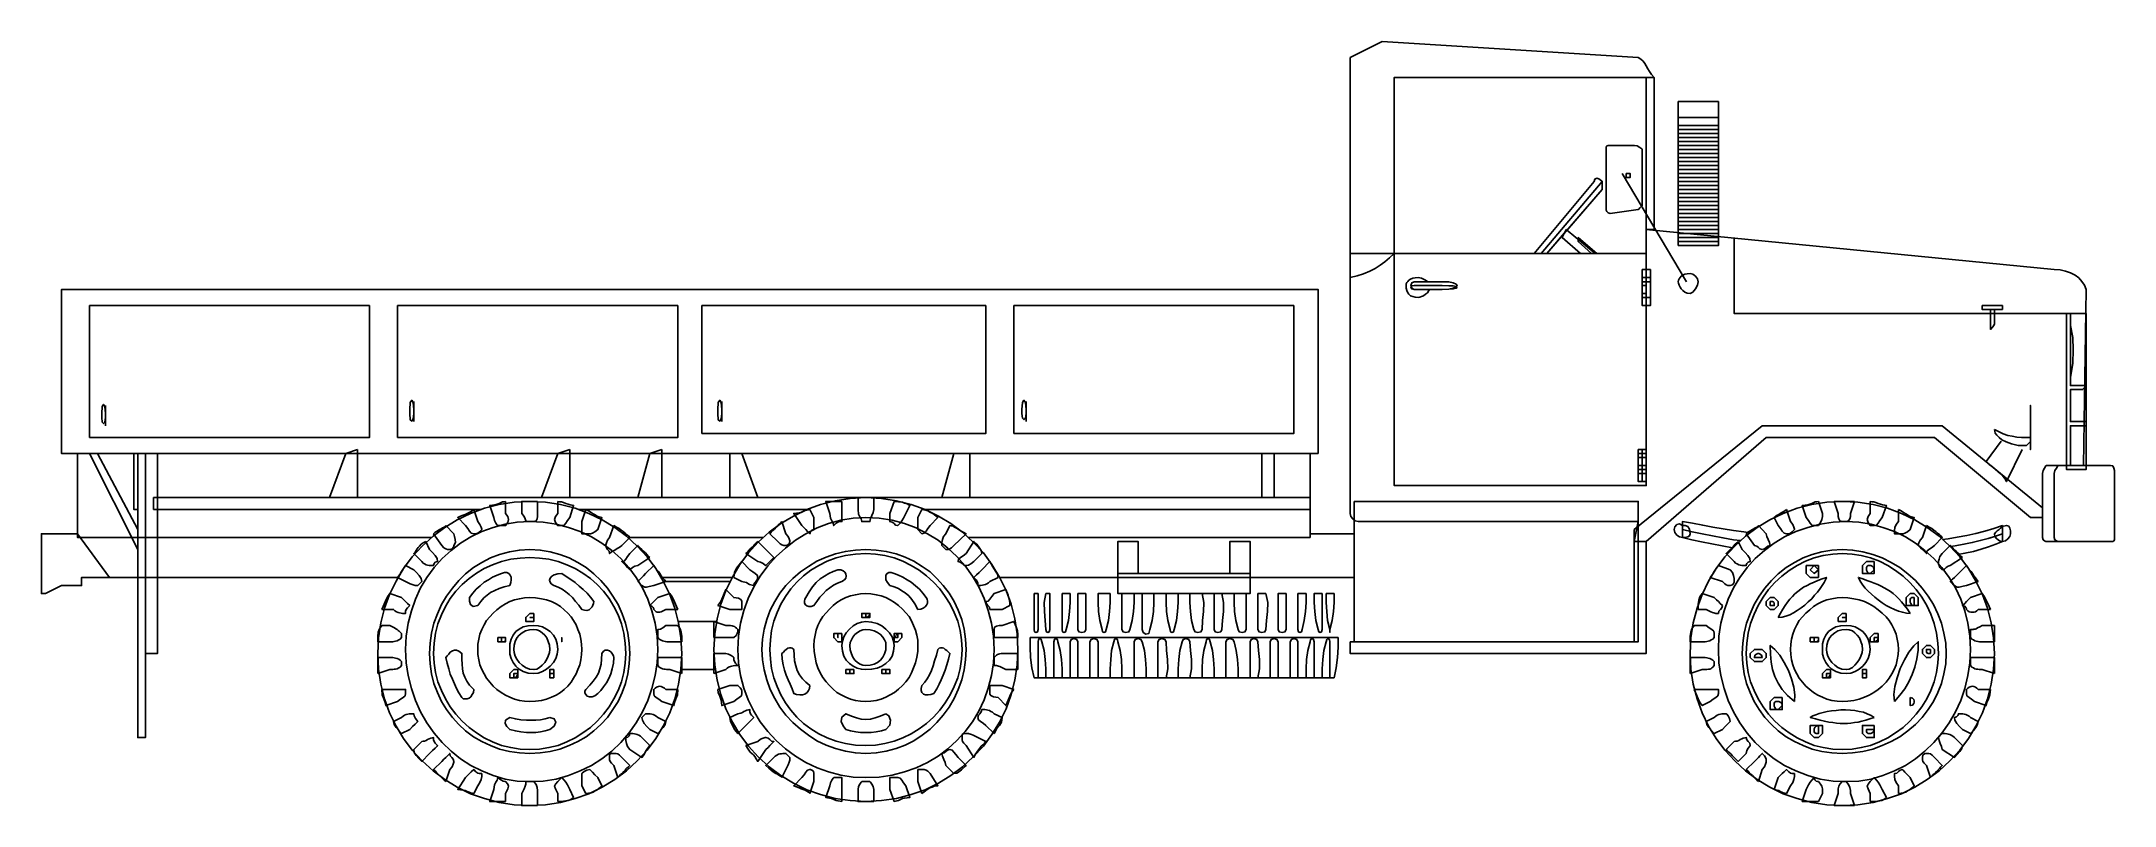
# Model space of a CAD drawing. Header units: millimetres. Extents: x -3106.05 to -3100.2, y 1822.95 to 1825.11.
import ezdxf

# ---------------------------------------------------------------- set-up
doc = ezdxf.new("R2010")
doc.units = ezdxf.units.MM
doc.header["$LTSCALE"] = 10
doc.layers.add('Veículos', color=2, linetype='Continuous')

msp = doc.modelspace()

# ---------------------------------------------------------------- linework, layer by layer
at = {"layer": 'Veículos'}
for points in [[(-3102.3616, 1824.4409), (-3102.3413, 1824.4458), (-3102.3234, 1824.4515), (-3102.3063, 1824.4588), (-3102.2909, 1824.4669), (-3102.277, 1824.4759), (-3102.2632, 1824.4856), (-3102.2502, 1824.497), (-3102.2372, 1824.5092), (-3102.2372, 1825.006), (-3101.6616, 1825.006), (-3101.5038, 1825.006), (-3101.5111, 1825.0141), (-3101.5168, 1825.0231), (-3101.5217, 1825.0304), (-3101.5258, 1825.0385), (-3101.5299, 1825.045), (-3101.5347, 1825.0515), (-3101.5412, 1825.0572), (-3101.5485, 1825.0621), (-3102.2714, 1825.1076), (-3102.3616, 1825.0621), (-3102.3616, 1824.4409)], [(-3101.5258, 1824.5767), (-3101.5038, 1824.5767), (-3101.5038, 1825.006), (-3101.5258, 1825.006), (-3101.5258, 1824.5767)], [(-3101.4355, 1824.5312), (-3101.3225, 1824.5312), (-3101.3225, 1824.9377), (-3101.4355, 1824.9377), (-3101.4355, 1824.5312)], [(-3101.3225, 1824.893), (-3101.4355, 1824.893)], [(-3101.3225, 1824.8702), (-3101.4355, 1824.8702)], [(-3101.3225, 1824.8702), (-3101.4355, 1824.8702)], [(-3101.6274, 1824.8141), (-3101.5599, 1824.8141), (-3101.5518, 1824.8125), (-3101.5445, 1824.8084), (-3101.5388, 1824.8044), (-3101.5372, 1824.8027), (-3101.5372, 1824.6442), (-3101.5437, 1824.6377), (-3101.5469, 1824.6344), (-3101.5485, 1824.6328), (-3101.5485, 1824.6328), (-3101.6274, 1824.6222), (-3101.6339, 1824.6239), (-3101.6372, 1824.6279), (-3101.6388, 1824.6312), (-3101.6388, 1824.6328), (-3101.6388, 1824.8027), (-3101.6388, 1824.8092), (-3101.6372, 1824.8125), (-3101.6339, 1824.8141), (-3101.6274, 1824.8141)], [(-3101.3225, 1824.8588), (-3101.4355, 1824.8588)], [(-3101.4355, 1824.8475), (-3101.3225, 1824.8475)], [(-3101.3225, 1824.8361), (-3101.4355, 1824.8361)], [(-3101.3225, 1824.8361), (-3101.4355, 1824.8361)], [(-3101.3225, 1824.8255), (-3101.4355, 1824.8255)], [(-3101.3225, 1824.8141), (-3101.4355, 1824.8141)], [(-3101.4355, 1824.8027), (-3101.3225, 1824.8027)], [(-3101.3225, 1824.7913), (-3101.4355, 1824.7913)], [(-3101.3225, 1824.7913), (-3101.4355, 1824.7913)], [(-3101.3225, 1824.78), (-3101.4355, 1824.78)], [(-3101.3225, 1824.7686), (-3101.4355, 1824.7686)], [(-3101.4355, 1824.7572), (-3101.3225, 1824.7572)], [(-3101.3225, 1824.7458), (-3101.4355, 1824.7458)], [(-3101.3225, 1824.7458), (-3101.4355, 1824.7458)], [(-3101.7502, 1824.5743), (-3101.6502, 1824.6897), (-3101.6502, 1824.6978), (-3101.6502, 1824.7052), (-3101.6502, 1824.7109), (-3101.6502, 1824.7125), (-3101.6502, 1824.7125), (-3101.6583, 1824.719), (-3101.6656, 1824.7214), (-3101.6713, 1824.719), (-3101.673, 1824.7125), (-3101.8421, 1824.5092)], [(-3101.6502, 1824.7125), (-3101.6502, 1824.7125), (-3101.8225, 1824.5092)], [(-3101.807, 1824.5092), (-3101.6502, 1824.6897), (-3101.6502, 1824.6978), (-3101.6502, 1824.7052), (-3101.6502, 1824.7109), (-3101.6502, 1824.7125)], [(-3101.5941, 1824.7344), (-3101.4128, 1824.4295)], [(-3101.5827, 1824.7344), (-3101.5713, 1824.7344), (-3101.5713, 1824.7238), (-3101.5827, 1824.7238), (-3101.5827, 1824.7344)], [(-3101.3225, 1824.7344), (-3101.4355, 1824.7344)], [(-3101.3225, 1824.7238), (-3101.4355, 1824.7238)], [(-3101.4355, 1824.7125), (-3101.3225, 1824.7125)], [(-3101.3225, 1824.7011), (-3101.4355, 1824.7011)], [(-3101.3225, 1824.7011), (-3101.4355, 1824.7011)], [(-3101.3225, 1824.6897), (-3101.4355, 1824.6897)], [(-3101.3225, 1824.6783), (-3101.4355, 1824.6783)], [(-3101.4355, 1824.667), (-3101.3225, 1824.667)], [(-3101.3225, 1824.6556), (-3101.4355, 1824.6556)], [(-3101.3225, 1824.6556), (-3101.4355, 1824.6556)], [(-3101.3225, 1824.6442), (-3101.4355, 1824.6442)], [(-3101.3225, 1824.6328), (-3101.4355, 1824.6328)], [(-3100.2924, 1823.9108), (-3100.2843, 1824.4076), (-3100.2891, 1824.4198), (-3100.2965, 1824.4303), (-3100.3054, 1824.4401), (-3100.316, 1824.4482), (-3100.329, 1824.4548), (-3100.3428, 1824.4596), (-3100.3583, 1824.4629), (-3100.3745, 1824.4637), (-3101.5258, 1824.5767), (-3101.5258, 1824.5092), (-3102.3616, 1824.5092), (-3102.3616, 1823.7751)], [(-3101.8069, 1824.5092), (-3101.7567, 1824.5669), (-3101.7567, 1824.5669)], [(-3101.7113, 1824.5092), (-3101.7632, 1824.5539), (-3101.7518, 1824.5767)], [(-3101.7518, 1824.5767), (-3101.6703, 1824.5092)], [(-3101.6315, 1824.623), (-3101.6315, 1824.623)], [(-3101.3225, 1824.6222), (-3101.4355, 1824.6222)], [(-3101.4355, 1824.6222), (-3101.3225, 1824.6222)], [(-3101.3225, 1824.6108), (-3101.4355, 1824.6108)], [(-3101.3225, 1824.5995), (-3101.4355, 1824.5995)], [(-3101.3225, 1824.5881), (-3101.4355, 1824.5881)], [(-3101.4355, 1824.5767), (-3101.3225, 1824.5767)], [(-3101.5258, 1824.4637), (-3101.5258, 1824.5092), (-3102.2372, 1824.5092), (-3102.2372, 1823.8539), (-3101.5258, 1823.8539), (-3101.5258, 1824.3621), (-3101.5258, 1824.3621)], [(-3101.6652, 1824.5092), (-3101.7177, 1824.5539), (-3101.7177, 1824.5426), (-3101.6805, 1824.5092)], [(-3101.3225, 1824.5653), (-3101.4355, 1824.5653)], [(-3101.3225, 1824.5653), (-3101.4355, 1824.5653)], [(-3101.3225, 1824.5539), (-3101.4355, 1824.5539)], [(-3101.3225, 1824.5426), (-3101.4355, 1824.5426)], [(-3101.4355, 1824.5312), (-3101.3225, 1824.5312)], [(-3101.2778, 1824.5539), (-3101.2778, 1824.3393), (-3100.2948, 1824.3393)], [(-3101.5144, 1824.4637), (-3101.5372, 1824.4637), (-3101.5372, 1824.3621), (-3101.5144, 1824.3621), (-3101.5144, 1824.4637)], [(-3101.5258, 1824.4637), (-3101.5258, 1824.4637), (-3101.5258, 1824.3621), (-3101.5258, 1824.3621), (-3101.5258, 1824.4637)], [(-3101.4022, 1824.4523), (-3101.4103, 1824.4515), (-3101.4168, 1824.4507), (-3101.4225, 1824.4482), (-3101.4274, 1824.445), (-3101.4307, 1824.4417), (-3101.4331, 1824.4377), (-3101.4347, 1824.4336), (-3101.4355, 1824.4295), (-3101.4347, 1824.4255), (-3101.4331, 1824.4198), (-3101.4307, 1824.4141), (-3101.4274, 1824.4092), (-3101.4225, 1824.4043), (-3101.4168, 1824.4003), (-3101.4103, 1824.397), (-3101.4022, 1824.3962), (-3101.3941, 1824.4003), (-3101.3867, 1824.4092), (-3101.3811, 1824.4198), (-3101.3794, 1824.4295), (-3101.3811, 1824.4377), (-3101.3867, 1824.445), (-3101.3941, 1824.4507), (-3101.4022, 1824.4523)], [(-3102.4519, 1823.9442), (-3105.9975, 1823.9442), (-3105.9975, 1824.4076), (-3102.4519, 1824.4076), (-3102.4519, 1823.9442)], [(-3102.138, 1824.4076), (-3102.1396, 1824.4043), (-3102.1437, 1824.3978), (-3102.1486, 1824.3938), (-3102.1543, 1824.3897), (-3102.1599, 1824.3873), (-3102.1648, 1824.3856), (-3102.1697, 1824.3848), (-3102.1778, 1824.3856), (-3102.1844, 1824.3873), (-3102.1909, 1824.3897), (-3102.1957, 1824.3938), (-3102.199, 1824.3978), (-3102.2014, 1824.4043), (-3102.2031, 1824.4108), (-3102.2039, 1824.419), (-3102.2031, 1824.423), (-3102.2014, 1824.4271), (-3102.199, 1824.4303), (-3102.1957, 1824.4336), (-3102.1909, 1824.4369), (-3102.1844, 1824.4393), (-3102.1778, 1824.4401), (-3102.1697, 1824.4409), (-3102.1648, 1824.4401), (-3102.1599, 1824.4393), (-3102.1543, 1824.4369), (-3102.1486, 1824.4336), (-3102.1437, 1824.4303), (-3102.1429, 1824.4295), (-3102.1429, 1824.4295)], [(-3102.0624, 1824.4149), (-3102.0624, 1824.4149), (-3102.0705, 1824.4108), (-3102.0835, 1824.4084), (-3102.1022, 1824.4076), (-3102.1811, 1824.4076), (-3102.1876, 1824.4108), (-3102.1892, 1824.4165), (-3102.1901, 1824.419), (-3102.1876, 1824.4263), (-3102.1811, 1824.4295), (-3102.1022, 1824.4295), (-3102.0835, 1824.4287), (-3102.0705, 1824.4263), (-3102.0624, 1824.4222), (-3102.06, 1824.419), (-3102.0624, 1824.4149)], [(-3102.1811, 1824.419), (-3102.1022, 1824.419), (-3102.0835, 1824.4181), (-3102.0705, 1824.4173), (-3102.0624, 1824.4157), (-3102.06, 1824.4133), (-3102.0624, 1824.4108), (-3102.0705, 1824.4092), (-3102.0835, 1824.4084), (-3102.1022, 1824.4076), (-3102.1811, 1824.4076), (-3102.1876, 1824.4092), (-3102.1901, 1824.4133), (-3102.1876, 1824.4173), (-3102.1811, 1824.419)], [(-3101.5144, 1824.4409), (-3101.5372, 1824.4409)], [(-3101.5144, 1824.4295), (-3101.5372, 1824.4295)], [(-3101.5372, 1824.419), (-3101.5258, 1824.419)], [(-3101.5372, 1824.3962), (-3101.5258, 1824.3962)], [(-3105.1284, 1824.3621), (-3105.9187, 1824.3621), (-3105.9187, 1823.9897), (-3105.1284, 1823.9897), (-3105.1284, 1824.3621)], [(-3105.1284, 1824.3621), (-3105.9187, 1824.3621), (-3105.9187, 1823.9897)], [(-3104.2584, 1824.3621), (-3105.0495, 1824.3621), (-3105.0495, 1823.9897), (-3104.2584, 1823.9897), (-3104.2584, 1824.3621)], [(-3104.2584, 1824.3621), (-3105.0495, 1824.3621), (-3105.0495, 1823.9897)], [(-3103.3892, 1824.3621), (-3104.1909, 1824.3621), (-3104.1909, 1824.0011), (-3103.3892, 1824.0011), (-3103.3892, 1824.3621)], [(-3103.3892, 1824.3621), (-3104.1909, 1824.3621), (-3104.1909, 1824.0011)], [(-3102.5201, 1824.3621), (-3103.3104, 1824.3621), (-3103.3104, 1824.0011), (-3102.5201, 1824.0011), (-3102.5201, 1824.3621)], [(-3102.5201, 1824.3621), (-3103.3104, 1824.3621), (-3103.3104, 1824.0011)], [(-3101.5372, 1824.3848), (-3101.5144, 1824.3848)], [(-3100.5209, 1824.3507), (-3100.5778, 1824.3507), (-3100.5778, 1824.3621), (-3100.5209, 1824.3621), (-3100.5209, 1824.3507)], [(-3100.5436, 1824.3507), (-3100.555, 1824.3507), (-3100.555, 1824.3173), (-3100.555, 1824.3108), (-3100.555, 1824.306), (-3100.555, 1824.3011), (-3100.555, 1824.2946), (-3100.5485, 1824.3011), (-3100.5452, 1824.306), (-3100.5436, 1824.3108), (-3100.5436, 1824.3173), (-3100.5436, 1824.3507)], [(-3100.5436, 1824.3507), (-3100.555, 1824.3507), (-3100.555, 1824.3173), (-3100.555, 1824.3108), (-3100.555, 1824.306), (-3100.555, 1824.3011), (-3100.555, 1824.2946), (-3100.5485, 1824.3011), (-3100.5452, 1824.306), (-3100.5436, 1824.3108), (-3100.5436, 1824.3173), (-3100.5436, 1824.3507)], [(-3100.2843, 1824.3393), (-3100.3404, 1824.3393), (-3100.3404, 1823.8995), (-3100.2843, 1823.8995), (-3100.2843, 1824.3393)], [(-3100.2843, 1823.9108), (-3100.2843, 1824.3393), (-3100.329, 1824.3393), (-3100.329, 1824.1361), (-3100.2843, 1824.1361), (-3100.2948, 1824.1247), (-3100.329, 1824.1247), (-3100.329, 1824.0344), (-3100.2843, 1824.0344), (-3100.2843, 1824.023), (-3100.329, 1824.023), (-3100.329, 1823.9108), (-3100.329, 1823.9108)], [(-3100.329, 1824.306), (-3100.329, 1824.306), (-3100.3225, 1824.2718), (-3100.3209, 1824.2369), (-3100.3225, 1824.1994), (-3100.329, 1824.1588), (-3100.329, 1824.1588), (-3100.329, 1824.306)], [(-3105.8739, 1824.0572), (-3105.8756, 1824.0767), (-3105.8796, 1824.0832), (-3105.8829, 1824.0767), (-3105.8845, 1824.0572), (-3105.8845, 1824.0458), (-3105.8829, 1824.0328), (-3105.8796, 1824.0287), (-3105.8756, 1824.0328), (-3105.8739, 1824.0458), (-3105.8739, 1824.0572)], [(-3105.8739, 1824.023), (-3105.8739, 1824.0247), (-3105.8739, 1824.0304), (-3105.8739, 1824.0377), (-3105.8739, 1824.0458), (-3105.8739, 1824.0572), (-3105.8739, 1824.0702), (-3105.8739, 1824.0775), (-3105.8739, 1824.08), (-3105.8739, 1824.08)], [(-3105.004, 1824.0686), (-3105.0056, 1824.0881), (-3105.0096, 1824.0946), (-3105.0137, 1824.0881), (-3105.0153, 1824.0686), (-3105.0153, 1824.0572), (-3105.0137, 1824.0393), (-3105.0096, 1824.036), (-3105.0056, 1824.0426), (-3105.004, 1824.0572), (-3105.004, 1824.0686)], [(-3105.004, 1824.0344), (-3105.004, 1824.036), (-3105.004, 1824.0417), (-3105.004, 1824.0491), (-3105.004, 1824.0572), (-3105.004, 1824.0686), (-3105.004, 1824.0767), (-3105.004, 1824.084), (-3105.004, 1824.0897), (-3105.004, 1824.0913)], [(-3104.1348, 1824.0686), (-3104.1364, 1824.0881), (-3104.1405, 1824.0946), (-3104.1446, 1824.0881), (-3104.1462, 1824.0686), (-3104.1462, 1824.0572), (-3104.1446, 1824.0393), (-3104.1405, 1824.036), (-3104.1364, 1824.0426), (-3104.1348, 1824.0572), (-3104.1348, 1824.0686)], [(-3104.1348, 1824.0344), (-3104.1348, 1824.036), (-3104.1348, 1824.0417), (-3104.1348, 1824.0491), (-3104.1348, 1824.0572), (-3104.1348, 1824.0686), (-3104.1348, 1824.0767), (-3104.1348, 1824.084), (-3104.1348, 1824.0897), (-3104.1348, 1824.0913)], [(-3103.2762, 1824.0686), (-3103.2779, 1824.0881), (-3103.2819, 1824.0946), (-3103.286, 1824.0881), (-3103.2876, 1824.0686), (-3103.2876, 1824.0572), (-3103.286, 1824.0442), (-3103.2819, 1824.0401), (-3103.2779, 1824.0442), (-3103.2762, 1824.0572), (-3103.2762, 1824.0686)], [(-3103.2762, 1824.0344), (-3103.2762, 1824.036), (-3103.2762, 1824.0417), (-3103.2762, 1824.0491), (-3103.2762, 1824.0572), (-3103.2762, 1824.0686), (-3103.2762, 1824.0816), (-3103.2762, 1824.0889), (-3103.2762, 1824.0913), (-3103.2762, 1824.0913)], [(-3100.442, 1824.08), (-3100.442, 1824.08), (-3100.442, 1824.08), (-3100.442, 1823.967), (-3100.442, 1823.9604), (-3100.442, 1823.9572), (-3100.442, 1823.9556), (-3100.442, 1823.9556), (-3100.442, 1823.9556), (-3100.442, 1823.9556), (-3100.442, 1823.9572), (-3100.442, 1823.9604), (-3100.442, 1823.967), (-3100.442, 1824.08), (-3100.442, 1824.08)], [(-3100.4079, 1823.791), (-3100.6908, 1824.023), (-3101.1989, 1824.023), (-3101.5599, 1823.7295), (-3101.5599, 1823.4132), (-3102.3616, 1823.4132)], [(-3102.3616, 1823.4132), (-3102.3616, 1823.3799), (-3101.5258, 1823.3799), (-3101.5258, 1823.6962), (-3101.1876, 1823.9897), (-3100.7128, 1823.9897), (-3100.442, 1823.7637), (-3100.4079, 1823.7637)], [(-3102.3616, 1823.7751), (-3102.36, 1823.7669), (-3102.3543, 1823.7596), (-3102.347, 1823.7539), (-3102.3388, 1823.7523), (-3101.5485, 1823.7523), (-3101.5599, 1823.6962), (-3101.5258, 1823.6962), (-3101.1876, 1823.9897), (-3100.7128, 1823.9897), (-3100.442, 1823.7637), (-3100.4079, 1823.7637)], [(-3100.5436, 1824.0125), (-3100.5428, 1824.0076), (-3100.5412, 1824.0019), (-3100.5371, 1823.9962), (-3100.5306, 1823.9897), (-3100.5225, 1823.9832), (-3100.5103, 1823.9775), (-3100.4949, 1823.9718), (-3100.4761, 1823.967), (-3100.4534, 1823.967), (-3100.442, 1823.9783), (-3100.442, 1823.9897), (-3100.455, 1823.9897), (-3100.4672, 1823.9897), (-3100.4802, 1823.9905), (-3100.4932, 1823.993), (-3100.5054, 1823.9954), (-3100.5184, 1823.9995), (-3100.5306, 1824.0052), (-3100.5436, 1824.0125)], [(-3102.4746, 1823.9442), (-3105.9528, 1823.9442), (-3105.9528, 1823.7076), (-3104.9531, 1823.7076)], [(-3105.8959, 1823.9442), (-3105.9187, 1823.9442), (-3105.7829, 1823.6734), (-3105.7829, 1823.7295), (-3105.8959, 1823.9442)], [(-3105.7942, 1823.9442), (-3105.7829, 1823.9442), (-3105.7829, 1823.7865), (-3105.7942, 1823.7865), (-3105.7942, 1823.9442)], [(-3105.7609, 1823.9442), (-3105.7829, 1823.9442), (-3105.7829, 1823.1425), (-3105.7609, 1823.1425), (-3105.7609, 1823.9442)], [(-3105.7609, 1823.9442), (-3105.7268, 1823.9442), (-3105.7268, 1823.3799), (-3105.7609, 1823.3799), (-3105.7609, 1823.9442)], [(-3105.1625, 1823.9556), (-3105.1958, 1823.9442), (-3105.2414, 1823.8198), (-3105.1625, 1823.8198), (-3105.1625, 1823.9556)], [(-3104.5633, 1823.9556), (-3104.5975, 1823.9442), (-3104.643, 1823.8198), (-3104.5633, 1823.8198), (-3104.5633, 1823.9556)], [(-3104.304, 1823.9556), (-3104.3381, 1823.9442), (-3104.3714, 1823.8198), (-3104.304, 1823.8198), (-3104.304, 1823.9556)], [(-3104.1121, 1823.9442), (-3104.0779, 1823.9442), (-3104.0332, 1823.8198), (-3104.1121, 1823.8198), (-3104.1121, 1823.9442)], [(-3103.4348, 1823.9442), (-3103.4795, 1823.9442), (-3103.5137, 1823.8198), (-3103.4348, 1823.8198), (-3103.4348, 1823.9442)], [(-3103.4392, 1823.7076), (-3102.4746, 1823.7076), (-3102.4746, 1823.9442)], [(-3102.5762, 1823.9442), (-3102.6104, 1823.9442), (-3102.6104, 1823.8198), (-3102.5762, 1823.8198), (-3102.5762, 1823.9442)], [(-3101.5258, 1823.9556), (-3101.5485, 1823.9556), (-3101.5485, 1823.8653), (-3101.5258, 1823.8653), (-3101.5258, 1823.9556)], [(-3101.5258, 1823.9442), (-3101.5485, 1823.9442)], [(-3101.5258, 1823.9328), (-3101.5485, 1823.9328)], [(-3101.5258, 1823.9556), (-3101.5372, 1823.9556), (-3101.5372, 1823.8653), (-3101.5258, 1823.8653), (-3101.5258, 1823.9556)], [(-3100.5249, 1823.9791), (-3100.5664, 1823.9214), (-3100.5583, 1823.9133), (-3100.5493, 1823.9068), (-3100.5412, 1823.9003), (-3100.5339, 1823.8938), (-3100.5266, 1823.8873), (-3100.52, 1823.8808), (-3100.5144, 1823.8734), (-3100.5095, 1823.8653), (-3100.4648, 1823.9556), (-3100.4648, 1823.9556)], [(-3101.5485, 1823.9108), (-3101.5258, 1823.9108)], [(-3101.5485, 1823.8995), (-3101.5258, 1823.8995)], [(-3101.5485, 1823.8881), (-3101.5258, 1823.8881)], [(-3100.216, 1823.9108), (-3100.3965, 1823.9108), (-3100.3981, 1823.9092), (-3100.4022, 1823.9035), (-3100.4062, 1823.8962), (-3100.4079, 1823.8881), (-3100.4079, 1823.7076), (-3100.4062, 1823.7011), (-3100.4022, 1823.6978), (-3100.3981, 1823.6962), (-3100.3965, 1823.6962), (-3100.216, 1823.6962), (-3100.2095, 1823.6962), (-3100.2062, 1823.6978), (-3100.2046, 1823.7011), (-3100.2046, 1823.7076), (-3100.2046, 1823.8881), (-3100.2046, 1823.8962), (-3100.2062, 1823.9035), (-3100.2095, 1823.9092), (-3100.216, 1823.9108)], [(-3100.216, 1823.9108), (-3100.3631, 1823.9108), (-3100.3648, 1823.9092), (-3100.3688, 1823.9035), (-3100.3729, 1823.8962), (-3100.3745, 1823.8881), (-3100.3745, 1823.7076), (-3100.3729, 1823.7011), (-3100.3688, 1823.6978), (-3100.3648, 1823.6962), (-3100.3631, 1823.6962), (-3100.216, 1823.6962), (-3100.2095, 1823.6962), (-3100.2062, 1823.6978), (-3100.2046, 1823.7011), (-3100.2046, 1823.7076), (-3100.2046, 1823.8881), (-3100.2046, 1823.8962), (-3100.2062, 1823.9035), (-3100.2095, 1823.9092), (-3100.216, 1823.9108)], [(-3103.5608, 1823.7865), (-3102.4746, 1823.7865), (-3102.4746, 1823.8198), (-3105.7382, 1823.8198), (-3105.7382, 1823.7865)], [(-3104.6763, 1823.8092), (-3104.7202, 1823.8068), (-3104.7633, 1823.8003), (-3104.804, 1823.7897), (-3104.8438, 1823.7751), (-3104.8812, 1823.7572), (-3104.9162, 1823.736), (-3104.9495, 1823.7108), (-3104.9804, 1823.6832), (-3105.008, 1823.6531), (-3105.0324, 1823.6198), (-3105.0536, 1823.584), (-3105.0723, 1823.5466), (-3105.0861, 1823.5076), (-3105.0966, 1823.4661), (-3105.1032, 1823.4238), (-3105.1056, 1823.3799), (-3105.1032, 1823.336), (-3105.0966, 1823.2929), (-3105.0861, 1823.2523), (-3105.0723, 1823.2124), (-3105.0536, 1823.175), (-3105.0324, 1823.1401), (-3105.008, 1823.1067), (-3104.9804, 1823.0767), (-3104.9495, 1823.0482), (-3104.9162, 1823.0238), (-3104.8812, 1823.0027), (-3104.8438, 1822.984), (-3104.804, 1822.9701), (-3104.7633, 1822.9596), (-3104.7202, 1822.9531), (-3104.6763, 1822.9506), (-3104.6324, 1822.9531), (-3104.5901, 1822.9596), (-3104.5487, 1822.9701), (-3104.5096, 1822.984), (-3104.4722, 1823.0027), (-3104.4365, 1823.0238), (-3104.4039, 1823.0482), (-3104.373, 1823.0767), (-3104.3454, 1823.1067), (-3104.321, 1823.1401), (-3104.2999, 1823.175), (-3104.2812, 1823.2124), (-3104.2673, 1823.2523), (-3104.2568, 1823.2929), (-3104.2503, 1823.336), (-3104.2478, 1823.3799), (-3104.2503, 1823.4238), (-3104.2568, 1823.4661), (-3104.2673, 1823.5076), (-3104.2812, 1823.5466), (-3104.2999, 1823.584), (-3104.321, 1823.6198), (-3104.3454, 1823.6531), (-3104.373, 1823.6832), (-3104.4039, 1823.7108), (-3104.4365, 1823.736), (-3104.4722, 1823.7572), (-3104.5096, 1823.7751), (-3104.5487, 1823.7897), (-3104.5901, 1823.8003), (-3104.6324, 1823.8068), (-3104.6763, 1823.8092)], [(-3104.7446, 1823.8092), (-3104.7487, 1823.8084), (-3104.7535, 1823.8076), (-3104.7576, 1823.8059), (-3104.7625, 1823.8035), (-3104.7682, 1823.8011), (-3104.7747, 1823.7995), (-3104.7812, 1823.7987), (-3104.7893, 1823.7978), (-3104.778, 1823.7637), (-3104.7763, 1823.7556), (-3104.7723, 1823.7482), (-3104.7682, 1823.7425), (-3104.7666, 1823.7409), (-3104.7584, 1823.7409), (-3104.7519, 1823.7409), (-3104.7462, 1823.7409), (-3104.7446, 1823.7409), (-3104.7381, 1823.7499), (-3104.7365, 1823.758), (-3104.7381, 1823.7669), (-3104.7446, 1823.7751), (-3104.7446, 1823.8092)], [(-3104.6544, 1823.8092), (-3104.6584, 1823.8092), (-3104.6625, 1823.8092), (-3104.6674, 1823.8092), (-3104.6722, 1823.8092), (-3104.6779, 1823.8092), (-3104.6836, 1823.8092), (-3104.691, 1823.8092), (-3104.6991, 1823.8092), (-3104.6991, 1823.7751), (-3104.6926, 1823.7669), (-3104.6893, 1823.7596), (-3104.6877, 1823.7539), (-3104.6877, 1823.7523), (-3104.6796, 1823.7523), (-3104.6722, 1823.7523), (-3104.6665, 1823.7523), (-3104.6649, 1823.7523), (-3104.6584, 1823.7539), (-3104.656, 1823.7596), (-3104.6544, 1823.7669), (-3104.6544, 1823.7751), (-3104.6544, 1823.8092)], [(-3104.5975, 1823.8092), (-3104.5926, 1823.8084), (-3104.5869, 1823.8076), (-3104.5812, 1823.8059), (-3104.5747, 1823.8035), (-3104.5682, 1823.8011), (-3104.5625, 1823.7995), (-3104.5576, 1823.7987), (-3104.5527, 1823.7978), (-3104.5633, 1823.7637), (-3104.5698, 1823.7556), (-3104.5747, 1823.7482), (-3104.5796, 1823.7425), (-3104.5861, 1823.7409), (-3104.5975, 1823.7409), (-3104.604, 1823.7499), (-3104.6064, 1823.758), (-3104.604, 1823.7669), (-3104.5975, 1823.7751), (-3104.5975, 1823.8092)], [(-3103.7283, 1823.8198), (-3103.7722, 1823.8173), (-3103.8145, 1823.8108), (-3103.856, 1823.8003), (-3103.895, 1823.7865), (-3103.9324, 1823.7677), (-3103.9681, 1823.7466), (-3104.0007, 1823.7222), (-3104.0316, 1823.6946), (-3104.0592, 1823.6637), (-3104.0836, 1823.6311), (-3104.1047, 1823.5954), (-3104.1235, 1823.558), (-3104.1372, 1823.519), (-3104.1478, 1823.4775), (-3104.1543, 1823.4352), (-3104.1568, 1823.3913), (-3104.1543, 1823.3474), (-3104.1478, 1823.3043), (-3104.1372, 1823.2637), (-3104.1235, 1823.2238), (-3104.1047, 1823.1864), (-3104.0836, 1823.1514), (-3104.0592, 1823.1181), (-3104.0316, 1823.088), (-3104.0007, 1823.0596), (-3103.9681, 1823.0352), (-3103.9324, 1823.014), (-3103.895, 1822.9954), (-3103.856, 1822.9815), (-3103.8145, 1822.9709), (-3103.7722, 1822.9645), (-3103.7283, 1822.962), (-3103.6844, 1822.9645), (-3103.6413, 1822.9709), (-3103.6007, 1822.9815), (-3103.5608, 1822.9954), (-3103.5234, 1823.014), (-3103.4884, 1823.0352), (-3103.4551, 1823.0596), (-3103.425, 1823.088), (-3103.3966, 1823.1181), (-3103.3722, 1823.1514), (-3103.351, 1823.1864), (-3103.3324, 1823.2238), (-3103.3185, 1823.2637), (-3103.3079, 1823.3043), (-3103.3014, 1823.3474), (-3103.299, 1823.3913), (-3103.3014, 1823.4352), (-3103.3079, 1823.4775), (-3103.3185, 1823.519), (-3103.3324, 1823.558), (-3103.351, 1823.5954), (-3103.3722, 1823.6311), (-3103.3966, 1823.6637), (-3103.425, 1823.6946), (-3103.4551, 1823.7222), (-3103.4884, 1823.7466), (-3103.5234, 1823.7677), (-3103.5608, 1823.7865), (-3103.6007, 1823.8003), (-3103.6413, 1823.8108), (-3103.6844, 1823.8173), (-3103.7283, 1823.8198)], [(-3103.7958, 1823.8092), (-3103.8007, 1823.8092), (-3103.8064, 1823.8092), (-3103.812, 1823.8092), (-3103.8186, 1823.8092), (-3103.825, 1823.8092), (-3103.8307, 1823.8092), (-3103.8364, 1823.8092), (-3103.8413, 1823.8092), (-3103.8299, 1823.7751), (-3103.8283, 1823.762), (-3103.8242, 1823.7539), (-3103.8202, 1823.7482), (-3103.8186, 1823.7409), (-3103.812, 1823.7474), (-3103.8072, 1823.7507), (-3103.8023, 1823.7523), (-3103.7958, 1823.7523), (-3103.7958, 1823.7596), (-3103.7958, 1823.7653), (-3103.7958, 1823.7734), (-3103.7958, 1823.7865), (-3103.7958, 1823.8092)], [(-3103.7055, 1823.8198), (-3103.7104, 1823.8198), (-3103.7161, 1823.8198), (-3103.7218, 1823.8198), (-3103.7283, 1823.8198), (-3103.7348, 1823.8198), (-3103.7405, 1823.8198), (-3103.7454, 1823.8198), (-3103.7502, 1823.8198), (-3103.7502, 1823.7865), (-3103.7486, 1823.7734), (-3103.7454, 1823.7653), (-3103.7413, 1823.7596), (-3103.7397, 1823.7523), (-3103.7332, 1823.7523), (-3103.7283, 1823.7523), (-3103.7234, 1823.7523), (-3103.7169, 1823.7523), (-3103.7153, 1823.7612), (-3103.7112, 1823.7694), (-3103.7072, 1823.7783), (-3103.7055, 1823.7865), (-3103.7055, 1823.8198)], [(-3103.6486, 1823.8092), (-3103.6446, 1823.8092), (-3103.6405, 1823.8092), (-3103.6356, 1823.8084), (-3103.6307, 1823.8076), (-3103.625, 1823.8068), (-3103.6193, 1823.8043), (-3103.612, 1823.8019), (-3103.6039, 1823.7978), (-3103.6153, 1823.7751), (-3103.6218, 1823.762), (-3103.6267, 1823.7539), (-3103.6315, 1823.7482), (-3103.6381, 1823.7409), (-3103.6446, 1823.7425), (-3103.6486, 1823.7466), (-3103.6535, 1823.7507), (-3103.66, 1823.7523), (-3103.66, 1823.7588), (-3103.66, 1823.7637), (-3103.66, 1823.7686), (-3103.66, 1823.7751), (-3103.6486, 1823.8092)], [(-3102.3502, 1823.8092), (-3101.5485, 1823.8092), (-3101.5485, 1823.8092), (-3101.5485, 1823.4132), (-3101.5485, 1823.4132), (-3102.3502, 1823.4132), (-3102.3502, 1823.4132), (-3102.3502, 1823.8092), (-3102.3502, 1823.8092)], [(-3100.9729, 1823.8092), (-3101.0168, 1823.8068), (-3101.0591, 1823.8003), (-3101.1006, 1823.7897), (-3101.1396, 1823.7751), (-3101.177, 1823.7572), (-3101.2128, 1823.736), (-3101.2461, 1823.7108), (-3101.2762, 1823.6832), (-3101.3038, 1823.6531), (-3101.329, 1823.6198), (-3101.3502, 1823.584), (-3101.3681, 1823.5466), (-3101.3827, 1823.5076), (-3101.3933, 1823.4661), (-3101.3998, 1823.4238), (-3101.4022, 1823.3799), (-3101.3998, 1823.336), (-3101.3933, 1823.2929), (-3101.3827, 1823.2523), (-3101.3681, 1823.2124), (-3101.3502, 1823.175), (-3101.329, 1823.1401), (-3101.3038, 1823.1067), (-3101.2762, 1823.0767), (-3101.2461, 1823.0482), (-3101.2128, 1823.0238), (-3101.177, 1823.0027), (-3101.1396, 1822.984), (-3101.1006, 1822.9701), (-3101.0591, 1822.9596), (-3101.0168, 1822.9531), (-3100.9729, 1822.9506), (-3100.929, 1822.9531), (-3100.8859, 1822.9596), (-3100.8453, 1822.9701), (-3100.8054, 1822.984), (-3100.768, 1823.0027), (-3100.7331, 1823.0238), (-3100.6997, 1823.0482), (-3100.6697, 1823.0767), (-3100.6412, 1823.1067), (-3100.6168, 1823.1401), (-3100.5957, 1823.175), (-3100.577, 1823.2124), (-3100.5631, 1823.2523), (-3100.5526, 1823.2929), (-3100.5461, 1823.336), (-3100.5436, 1823.3799), (-3100.5461, 1823.4238), (-3100.5526, 1823.4661), (-3100.5631, 1823.5076), (-3100.577, 1823.5466), (-3100.5957, 1823.584), (-3100.6168, 1823.6198), (-3100.6412, 1823.6531), (-3100.6697, 1823.6832), (-3100.6997, 1823.7108), (-3100.7331, 1823.736), (-3100.768, 1823.7572), (-3100.8054, 1823.7751), (-3100.8453, 1823.7897), (-3100.8859, 1823.8003), (-3100.929, 1823.8068), (-3100.9729, 1823.8092)], [(-3101.0404, 1823.8092), (-3101.0445, 1823.8084), (-3101.0493, 1823.8076), (-3101.0534, 1823.8059), (-3101.0591, 1823.8035), (-3101.0648, 1823.8011), (-3101.0705, 1823.7995), (-3101.0778, 1823.7987), (-3101.0859, 1823.7978), (-3101.0745, 1823.7637), (-3101.068, 1823.7556), (-3101.0632, 1823.7482), (-3101.0583, 1823.7425), (-3101.0518, 1823.7409), (-3101.0404, 1823.7409), (-3101.0339, 1823.7499), (-3101.0306, 1823.758), (-3101.029, 1823.7669), (-3101.029, 1823.7751), (-3101.0404, 1823.8092)], [(-3100.9388, 1823.8092), (-3100.9469, 1823.8092), (-3100.9542, 1823.8092), (-3100.9607, 1823.8092), (-3100.9672, 1823.8092), (-3100.9737, 1823.8092), (-3100.9802, 1823.8092), (-3100.9875, 1823.8092), (-3100.9957, 1823.8092), (-3100.9843, 1823.7751), (-3100.9843, 1823.7669), (-3100.9827, 1823.7596), (-3100.9794, 1823.7539), (-3100.9729, 1823.7523), (-3100.9615, 1823.7523), (-3100.955, 1823.7539), (-3100.9518, 1823.7596), (-3100.9501, 1823.7669), (-3100.9501, 1823.7751), (-3100.9388, 1823.8092)], [(-3100.894, 1823.8092), (-3100.8892, 1823.8084), (-3100.8835, 1823.8076), (-3100.8778, 1823.8059), (-3100.8713, 1823.8035), (-3100.8648, 1823.8011), (-3100.8591, 1823.7995), (-3100.8534, 1823.7987), (-3100.8485, 1823.7978), (-3100.8599, 1823.7637), (-3100.8664, 1823.7556), (-3100.8713, 1823.7482), (-3100.8762, 1823.7425), (-3100.8827, 1823.7409), (-3100.894, 1823.7409), (-3100.8997, 1823.7499), (-3100.9022, 1823.758), (-3100.8997, 1823.7669), (-3100.894, 1823.7751), (-3100.894, 1823.8092)], [(-3105.7382, 1823.7865), (-3104.8128, 1823.7865)], [(-3104.6763, 1823.7523), (-3104.7121, 1823.7507), (-3104.7462, 1823.745), (-3104.7796, 1823.736), (-3104.8121, 1823.7246), (-3104.843, 1823.7092), (-3104.8715, 1823.6913), (-3104.8983, 1823.671), (-3104.9235, 1823.6482), (-3104.9462, 1823.6222), (-3104.9666, 1823.5946), (-3104.9845, 1823.5653), (-3104.9991, 1823.5336), (-3105.0105, 1823.5002), (-3105.0194, 1823.4653), (-3105.0251, 1823.4287), (-3105.0267, 1823.3913), (-3105.0251, 1823.3539), (-3105.0194, 1823.3173), (-3105.0105, 1823.2815), (-3104.9991, 1823.2474), (-3104.9845, 1823.2149), (-3104.9666, 1823.184), (-3104.9462, 1823.1547), (-3104.9235, 1823.1287), (-3104.8983, 1823.1043), (-3104.8715, 1823.0824), (-3104.843, 1823.0636), (-3104.8121, 1823.0482), (-3104.7796, 1823.0352), (-3104.7462, 1823.0254), (-3104.7121, 1823.0197), (-3104.6763, 1823.0181), (-3104.6389, 1823.0197), (-3104.6023, 1823.0254), (-3104.5674, 1823.0352), (-3104.534, 1823.0482), (-3104.5023, 1823.0636), (-3104.4731, 1823.0824), (-3104.4454, 1823.1043), (-3104.4194, 1823.1287), (-3104.3966, 1823.1547), (-3104.3763, 1823.184), (-3104.3584, 1823.2149), (-3104.343, 1823.2474), (-3104.3316, 1823.2815), (-3104.3226, 1823.3173), (-3104.3169, 1823.3539), (-3104.3153, 1823.3913), (-3104.3169, 1823.4287), (-3104.3226, 1823.4653), (-3104.3316, 1823.5002), (-3104.343, 1823.5336), (-3104.3584, 1823.5653), (-3104.3763, 1823.5946), (-3104.3966, 1823.6222), (-3104.4194, 1823.6482), (-3104.4454, 1823.671), (-3104.4731, 1823.6913), (-3104.5023, 1823.7092), (-3104.534, 1823.7246), (-3104.5674, 1823.736), (-3104.6023, 1823.745), (-3104.6389, 1823.7507), (-3104.6763, 1823.7523)], [(-3104.8348, 1823.7865), (-3104.8389, 1823.7824), (-3104.8438, 1823.7799), (-3104.8479, 1823.7775), (-3104.8536, 1823.7751), (-3104.8584, 1823.7726), (-3104.8649, 1823.7702), (-3104.8715, 1823.7677), (-3104.8796, 1823.7637), (-3104.8576, 1823.7409), (-3104.8511, 1823.7328), (-3104.8462, 1823.7255), (-3104.8414, 1823.7198), (-3104.8348, 1823.7181), (-3104.8284, 1823.7181), (-3104.8235, 1823.7198), (-3104.8186, 1823.723), (-3104.8121, 1823.7295), (-3104.8121, 1823.7312), (-3104.8137, 1823.7369), (-3104.817, 1823.7442), (-3104.8235, 1823.7523), (-3104.8348, 1823.7865)], [(-3104.54, 1823.7865), (-3103.895, 1823.7865)], [(-3104.5186, 1823.7865), (-3104.5105, 1823.7824), (-3104.5031, 1823.7783), (-3104.4974, 1823.7742), (-3104.4917, 1823.771), (-3104.486, 1823.7677), (-3104.482, 1823.7653), (-3104.4771, 1823.7645), (-3104.4731, 1823.7637), (-3104.4844, 1823.7295), (-3104.4926, 1823.723), (-3104.4999, 1823.7198), (-3104.5056, 1823.7181), (-3104.5072, 1823.7181), (-3104.5153, 1823.7181), (-3104.5227, 1823.7181), (-3104.5283, 1823.7181), (-3104.53, 1823.7181), (-3104.53, 1823.7271), (-3104.53, 1823.7352), (-3104.53, 1823.7442), (-3104.53, 1823.7523), (-3104.5186, 1823.7865)], [(-3103.7283, 1823.7637), (-3103.7641, 1823.762), (-3103.799, 1823.7564), (-3103.8332, 1823.7466), (-3103.8657, 1823.7344), (-3103.8974, 1823.7181), (-3103.9267, 1823.6995), (-3103.9551, 1823.6775), (-3103.9812, 1823.6539), (-3104.0047, 1823.6271), (-3104.0259, 1823.5986), (-3104.0446, 1823.5677), (-3104.06, 1823.5352), (-3104.0722, 1823.5011), (-3104.082, 1823.4653), (-3104.0876, 1823.4287), (-3104.0893, 1823.3913), (-3104.0876, 1823.3539), (-3104.082, 1823.3173), (-3104.0722, 1823.2823), (-3104.06, 1823.249), (-3104.0446, 1823.2173), (-3104.0259, 1823.1872), (-3104.0047, 1823.1596), (-3103.9812, 1823.1344), (-3103.9551, 1823.1108), (-3103.9267, 1823.0905), (-3103.8974, 1823.0726), (-3103.8657, 1823.0571), (-3103.8332, 1823.0458), (-3103.799, 1823.0368), (-3103.7641, 1823.0311), (-3103.7283, 1823.0295), (-3103.6909, 1823.0311), (-3103.6543, 1823.0368), (-3103.6193, 1823.0458), (-3103.586, 1823.0571), (-3103.5543, 1823.0726), (-3103.5242, 1823.0905), (-3103.4966, 1823.1108), (-3103.4714, 1823.1344), (-3103.4478, 1823.1596), (-3103.4275, 1823.1872), (-3103.4096, 1823.2173), (-3103.3941, 1823.249), (-3103.3828, 1823.2823), (-3103.3738, 1823.3173), (-3103.3681, 1823.3539), (-3103.3665, 1823.3913), (-3103.3681, 1823.4287), (-3103.3738, 1823.4653), (-3103.3828, 1823.5011), (-3103.3941, 1823.5352), (-3103.4096, 1823.5677), (-3103.4275, 1823.5986), (-3103.4478, 1823.6271), (-3103.4714, 1823.6539), (-3103.4966, 1823.6775), (-3103.5242, 1823.6995), (-3103.5543, 1823.7181), (-3103.586, 1823.7344), (-3103.6193, 1823.7466), (-3103.6543, 1823.7564), (-3103.6909, 1823.762), (-3103.7283, 1823.7637)], [(-3103.9649, 1823.7523), (-3103.969, 1823.7482), (-3103.9738, 1823.7442), (-3103.9779, 1823.7393), (-3103.982, 1823.7352), (-3103.986, 1823.7312), (-3103.9909, 1823.7271), (-3103.995, 1823.7222), (-3103.999, 1823.7181), (-3103.9763, 1823.6962), (-3103.9698, 1823.6897), (-3103.9649, 1823.6864), (-3103.96, 1823.6848), (-3103.9535, 1823.6848), (-3103.9519, 1823.6848), (-3103.9486, 1823.6864), (-3103.9446, 1823.6897), (-3103.943, 1823.6962), (-3103.943, 1823.6978), (-3103.9446, 1823.7035), (-3103.947, 1823.71), (-3103.9535, 1823.7181), (-3103.9649, 1823.7523)], [(-3103.886, 1823.7865), (-3103.8901, 1823.7856), (-3103.895, 1823.7848), (-3103.899, 1823.7832), (-3103.9047, 1823.7808), (-3103.9104, 1823.7783), (-3103.9161, 1823.7767), (-3103.9234, 1823.7759), (-3103.9316, 1823.7751), (-3103.9088, 1823.7409), (-3103.9023, 1823.7344), (-3103.8974, 1823.7295), (-3103.8925, 1823.7246), (-3103.886, 1823.7181), (-3103.8844, 1823.7246), (-3103.8803, 1823.7279), (-3103.8763, 1823.7295), (-3103.8746, 1823.7295), (-3103.8746, 1823.7385), (-3103.8746, 1823.7466), (-3103.8746, 1823.7556), (-3103.8746, 1823.7637), (-3103.886, 1823.7865)], [(-3103.5697, 1823.7865), (-3103.5649, 1823.7856), (-3103.5592, 1823.7848), (-3103.5535, 1823.7824), (-3103.5478, 1823.7791), (-3103.5413, 1823.7759), (-3103.5356, 1823.7718), (-3103.5299, 1823.7677), (-3103.525, 1823.7637), (-3103.547, 1823.7409), (-3103.5535, 1823.7328), (-3103.5584, 1823.7255), (-3103.5632, 1823.7198), (-3103.5697, 1823.7181), (-3103.5811, 1823.7295), (-3103.5811, 1823.7385), (-3103.5811, 1823.7466), (-3103.5811, 1823.7556), (-3103.5811, 1823.7637), (-3103.5697, 1823.7865)], [(-3101.4241, 1823.7409), (-3101.4241, 1823.7523), (-3101.3957, 1823.7474), (-3101.3664, 1823.7417), (-3101.338, 1823.7369), (-3101.3087, 1823.732), (-3101.2794, 1823.7271), (-3101.2502, 1823.723), (-3101.2335, 1823.7203)], [(-3101.2335, 1823.7203), (-3101.2502, 1823.723), (-3101.2794, 1823.7271), (-3101.3087, 1823.732), (-3101.338, 1823.7369), (-3101.3664, 1823.7417), (-3101.3957, 1823.7474), (-3101.4241, 1823.7523), (-3101.4241, 1823.7295), (-3101.3965, 1823.723), (-3101.3681, 1823.7173), (-3101.3388, 1823.7117), (-3101.3095, 1823.7068), (-3101.2794, 1823.7011), (-3101.2596, 1823.6984)], [(-3100.9615, 1823.7523), (-3100.9989, 1823.7507), (-3101.0355, 1823.745), (-3101.0705, 1823.736), (-3101.1038, 1823.7246), (-3101.1355, 1823.7092), (-3101.1648, 1823.6913), (-3101.1924, 1823.671), (-3101.2185, 1823.6482), (-3101.2412, 1823.6222), (-3101.2615, 1823.5946), (-3101.2794, 1823.5653), (-3101.2949, 1823.5336), (-3101.3063, 1823.5002), (-3101.3152, 1823.4653), (-3101.3209, 1823.4287), (-3101.3225, 1823.3913), (-3101.3209, 1823.3539), (-3101.3152, 1823.3173), (-3101.3063, 1823.2815), (-3101.2949, 1823.2474), (-3101.2794, 1823.2149), (-3101.2615, 1823.184), (-3101.2412, 1823.1547), (-3101.2185, 1823.1287), (-3101.1924, 1823.1043), (-3101.1648, 1823.0824), (-3101.1355, 1823.0636), (-3101.1038, 1823.0482), (-3101.0705, 1823.0352), (-3101.0355, 1823.0254), (-3100.9989, 1823.0197), (-3100.9615, 1823.0181), (-3100.9258, 1823.0197), (-3100.8916, 1823.0254), (-3100.8583, 1823.0352), (-3100.8258, 1823.0482), (-3100.7949, 1823.0636), (-3100.7664, 1823.0824), (-3100.7396, 1823.1043), (-3100.7144, 1823.1287), (-3100.6916, 1823.1547), (-3100.6713, 1823.184), (-3100.6534, 1823.2149), (-3100.6387, 1823.2474), (-3100.6274, 1823.2815), (-3100.6184, 1823.3173), (-3100.6127, 1823.3539), (-3100.6111, 1823.3913), (-3100.6127, 1823.4287), (-3100.6184, 1823.4653), (-3100.6274, 1823.5002), (-3100.6387, 1823.5336), (-3100.6534, 1823.5653), (-3100.6713, 1823.5946), (-3100.6916, 1823.6222), (-3100.7144, 1823.6482), (-3100.7396, 1823.671), (-3100.7664, 1823.6913), (-3100.7949, 1823.7092), (-3100.8258, 1823.7246), (-3100.8583, 1823.736), (-3100.8916, 1823.745), (-3100.9258, 1823.7507), (-3100.9615, 1823.7523)], [(-3101.1306, 1823.7865), (-3101.1347, 1823.7824), (-3101.1396, 1823.7799), (-3101.1437, 1823.7775), (-3101.1477, 1823.7751), (-3101.1518, 1823.7726), (-3101.1566, 1823.7702), (-3101.1607, 1823.7677), (-3101.1648, 1823.7637), (-3101.1534, 1823.7409), (-3101.1469, 1823.7328), (-3101.142, 1823.7255), (-3101.1372, 1823.7198), (-3101.1306, 1823.7181), (-3101.1241, 1823.7181), (-3101.1193, 1823.7198), (-3101.1144, 1823.723), (-3101.1079, 1823.7295), (-3101.1079, 1823.7312), (-3101.1095, 1823.7369), (-3101.1127, 1823.7442), (-3101.1193, 1823.7523), (-3101.1306, 1823.7865)], [(-3100.8144, 1823.7865), (-3100.8062, 1823.7824), (-3100.7997, 1823.7783), (-3100.7932, 1823.7742), (-3100.7884, 1823.771), (-3100.7827, 1823.7677), (-3100.7786, 1823.7653), (-3100.7737, 1823.7645), (-3100.7696, 1823.7637), (-3100.781, 1823.7295), (-3100.7892, 1823.723), (-3100.7965, 1823.7198), (-3100.8014, 1823.7181), (-3100.803, 1823.7181), (-3100.8095, 1823.7181), (-3100.8144, 1823.7181), (-3100.8192, 1823.7181), (-3100.8258, 1823.7181), (-3100.8258, 1823.7271), (-3100.8241, 1823.7352), (-3100.8209, 1823.7442), (-3100.8144, 1823.7523), (-3100.8144, 1823.7865)], [(-3105.9528, 1823.7181), (-3106.0544, 1823.7181), (-3106.0544, 1823.549), (-3106.0431, 1823.549), (-3105.9975, 1823.5718), (-3105.9414, 1823.5718), (-3105.9414, 1823.5946), (-3105.0473, 1823.5946)], [(-3106.0544, 1823.7181), (-3105.9528, 1823.7181), (-3105.8626, 1823.5946), (-3105.9414, 1823.5946), (-3105.9414, 1823.5718), (-3105.9975, 1823.5718), (-3106.0431, 1823.549), (-3106.0544, 1823.549), (-3106.0544, 1823.7181)], [(-3104.9698, 1823.6962), (-3104.9771, 1823.6921), (-3104.9828, 1823.6881), (-3104.9877, 1823.6832), (-3104.991, 1823.6791), (-3104.9942, 1823.675), (-3104.9967, 1823.671), (-3104.9999, 1823.6661), (-3105.004, 1823.6621), (-3104.9812, 1823.6393), (-3104.9771, 1823.6352), (-3104.9731, 1823.6328), (-3104.969, 1823.6303), (-3104.9649, 1823.6295), (-3104.9601, 1823.6287), (-3104.956, 1823.6279), (-3104.9519, 1823.6279), (-3104.9479, 1823.6279), (-3104.9479, 1823.6295), (-3104.9462, 1823.6336), (-3104.943, 1823.6377), (-3104.9365, 1823.6393), (-3104.9381, 1823.6482), (-3104.9438, 1823.6564), (-3104.9511, 1823.6653), (-3104.9593, 1823.6734), (-3104.9698, 1823.6962)], [(-3104.9137, 1823.7409), (-3104.9178, 1823.7369), (-3104.9227, 1823.7344), (-3104.9267, 1823.732), (-3104.9308, 1823.7295), (-3104.9349, 1823.7271), (-3104.9397, 1823.7246), (-3104.9438, 1823.7222), (-3104.9479, 1823.7181), (-3104.9251, 1823.6848), (-3104.9186, 1823.6783), (-3104.9137, 1823.675), (-3104.9089, 1823.6734), (-3104.9023, 1823.6734), (-3104.8958, 1823.675), (-3104.8926, 1823.6791), (-3104.891, 1823.6832), (-3104.891, 1823.6848), (-3104.8861, 1823.6929), (-3104.8869, 1823.7019), (-3104.8893, 1823.71), (-3104.891, 1823.7181), (-3104.9137, 1823.7409)], [(-3104.4397, 1823.7409), (-3104.4316, 1823.7369), (-3104.4243, 1823.7328), (-3104.4186, 1823.7279), (-3104.4129, 1823.7238), (-3104.4072, 1823.7198), (-3104.4031, 1823.7157), (-3104.3982, 1823.7117), (-3104.3942, 1823.7076), (-3104.417, 1823.6848), (-3104.421, 1823.6807), (-3104.4259, 1823.6783), (-3104.43, 1823.6759), (-3104.434, 1823.6734), (-3104.4381, 1823.671), (-3104.443, 1823.6686), (-3104.447, 1823.6661), (-3104.4511, 1823.6621), (-3104.4527, 1823.6686), (-3104.4568, 1823.6734), (-3104.46, 1823.6783), (-3104.4617, 1823.6848), (-3104.4617, 1823.6864), (-3104.46, 1823.6921), (-3104.4576, 1823.6995), (-3104.4511, 1823.7076), (-3104.4397, 1823.7409)], [(-3104.4003, 1823.7076), (-3104.017, 1823.7076)], [(-3104.0332, 1823.6962), (-3104.0373, 1823.6921), (-3104.0413, 1823.6881), (-3104.0454, 1823.6832), (-3104.0503, 1823.6791), (-3104.0543, 1823.675), (-3104.0584, 1823.671), (-3104.0625, 1823.6661), (-3104.0665, 1823.6621), (-3104.0332, 1823.6393), (-3104.0251, 1823.6377), (-3104.0177, 1823.6336), (-3104.012, 1823.6295), (-3104.0104, 1823.6279), (-3104.0039, 1823.6344), (-3103.999, 1823.6393), (-3103.9942, 1823.6442), (-3103.9877, 1823.6507), (-3103.9942, 1823.6572), (-3103.999, 1823.6621), (-3104.0039, 1823.6669), (-3104.0104, 1823.6734), (-3104.0332, 1823.6962)], [(-3103.4909, 1823.7409), (-3103.4868, 1823.7401), (-3103.4819, 1823.7393), (-3103.4779, 1823.7369), (-3103.4722, 1823.7336), (-3103.4665, 1823.7303), (-3103.4608, 1823.7263), (-3103.4535, 1823.7222), (-3103.4454, 1823.7181), (-3103.4795, 1823.6848), (-3103.486, 1823.6783), (-3103.4909, 1823.675), (-3103.4958, 1823.6734), (-3103.5023, 1823.6734), (-3103.5137, 1823.6848), (-3103.5137, 1823.6929), (-3103.512, 1823.7019), (-3103.5088, 1823.71), (-3103.5023, 1823.7181), (-3103.4909, 1823.7409)], [(-3103.4006, 1823.6621), (-3103.4023, 1823.671), (-3103.408, 1823.6791), (-3103.4153, 1823.6881), (-3103.4234, 1823.6962), (-3103.4454, 1823.6621), (-3103.4535, 1823.6556), (-3103.4608, 1823.6507), (-3103.4665, 1823.6458), (-3103.4681, 1823.6393), (-3103.4616, 1823.6377), (-3103.4567, 1823.6336), (-3103.4519, 1823.6295), (-3103.4454, 1823.6279), (-3103.4437, 1823.6279), (-3103.4388, 1823.6295), (-3103.4315, 1823.6328), (-3103.4234, 1823.6393), (-3103.4006, 1823.6621)], [(-3103.3506, 1823.5946), (-3102.3502, 1823.5946), (-3102.3502, 1823.7181), (-3102.4746, 1823.7181), (-3102.4746, 1823.7181)], [(-3102.96, 1823.606), (-3103.0169, 1823.606), (-3103.0169, 1823.6962), (-3102.96, 1823.6962), (-3102.96, 1823.606)], [(-3102.6437, 1823.606), (-3102.7006, 1823.606), (-3102.7006, 1823.6962), (-3102.6437, 1823.6962), (-3102.6437, 1823.606)], [(-3101.4241, 1823.7076), (-3101.4323, 1823.7092), (-3101.4396, 1823.7141), (-3101.4453, 1823.7214), (-3101.4469, 1823.7295), (-3101.4453, 1823.7377), (-3101.4396, 1823.7442), (-3101.4323, 1823.7458), (-3101.4241, 1823.7409), (-3101.416, 1823.7409), (-3101.4087, 1823.7385), (-3101.4038, 1823.7312), (-3101.4022, 1823.7181), (-3101.4038, 1823.7117), (-3101.4087, 1823.7092), (-3101.416, 1823.7076), (-3101.4241, 1823.7076)], [(-3101.4241, 1823.7409), (-3101.4241, 1823.7409)], [(-3101.4241, 1823.7295), (-3101.4241, 1823.7076), (-3101.3973, 1823.7011), (-3101.3697, 1823.6954), (-3101.3412, 1823.6897), (-3101.312, 1823.684), (-3101.2827, 1823.6783), (-3101.2809, 1823.678)], [(-3101.2596, 1823.6984), (-3101.2794, 1823.7011), (-3101.3095, 1823.7068), (-3101.3388, 1823.7117), (-3101.3681, 1823.7173), (-3101.3965, 1823.723), (-3101.403, 1823.7246), (-3101.403, 1823.7246)], [(-3101.2664, 1823.6962), (-3101.2705, 1823.6921), (-3101.2754, 1823.6881), (-3101.2794, 1823.6832), (-3101.2835, 1823.6791), (-3101.2875, 1823.675), (-3101.2924, 1823.671), (-3101.2965, 1823.6661), (-3101.3006, 1823.6621), (-3101.2778, 1823.6393), (-3101.2737, 1823.6352), (-3101.2697, 1823.6328), (-3101.2648, 1823.6303), (-3101.2607, 1823.6295), (-3101.2567, 1823.6287), (-3101.2526, 1823.6279), (-3101.2477, 1823.6279), (-3101.2436, 1823.6279), (-3101.2436, 1823.6295), (-3101.242, 1823.6336), (-3101.2388, 1823.6377), (-3101.2323, 1823.6393), (-3101.2339, 1823.6482), (-3101.2396, 1823.6564), (-3101.2469, 1823.6653), (-3101.255, 1823.6734), (-3101.2664, 1823.6962)], [(-3101.2095, 1823.7409), (-3101.2136, 1823.7369), (-3101.2185, 1823.7344), (-3101.2225, 1823.732), (-3101.2266, 1823.7295), (-3101.2307, 1823.7271), (-3101.2355, 1823.7246), (-3101.2396, 1823.7222), (-3101.2436, 1823.7181), (-3101.2209, 1823.6848), (-3101.2144, 1823.6832), (-3101.2095, 1823.6791), (-3101.2054, 1823.675), (-3101.1989, 1823.6734), (-3101.1924, 1823.675), (-3101.1876, 1823.6791), (-3101.1827, 1823.6832), (-3101.1762, 1823.6848), (-3101.1778, 1823.6929), (-3101.1819, 1823.7019), (-3101.1859, 1823.71), (-3101.1876, 1823.7181), (-3101.2095, 1823.7409)], [(-3100.7355, 1823.7409), (-3100.7274, 1823.7369), (-3100.72, 1823.7328), (-3100.7144, 1823.7279), (-3100.7087, 1823.7238), (-3100.7038, 1823.7198), (-3100.6989, 1823.7157), (-3100.6949, 1823.7117), (-3100.6908, 1823.7076), (-3100.7128, 1823.6848), (-3100.7209, 1823.6783), (-3100.7282, 1823.6734), (-3100.7339, 1823.6686), (-3100.7355, 1823.6621), (-3100.742, 1823.6686), (-3100.7469, 1823.6734), (-3100.7518, 1823.6783), (-3100.7583, 1823.6848), (-3100.7583, 1823.6864), (-3100.7567, 1823.6921), (-3100.7534, 1823.6995), (-3100.7469, 1823.7076), (-3100.7355, 1823.7409)], [(-3100.6898, 1823.7017), (-3100.6745, 1823.7035), (-3100.6485, 1823.7084), (-3100.6217, 1823.7133), (-3100.5957, 1823.719), (-3100.5705, 1823.7255), (-3100.5452, 1823.7328), (-3100.5209, 1823.7409), (-3100.5209, 1823.7377), (-3100.5209, 1823.7377)], [(-3100.5209, 1823.7409), (-3100.5452, 1823.7328), (-3100.5705, 1823.7255), (-3100.5957, 1823.719), (-3100.6217, 1823.7133), (-3100.6485, 1823.7084), (-3100.6745, 1823.7035), (-3100.6898, 1823.7017)], [(-3100.6687, 1823.6822), (-3100.6542, 1823.684), (-3100.6298, 1823.6881), (-3100.6062, 1823.6929), (-3100.5835, 1823.6986), (-3100.5615, 1823.7043), (-3100.5404, 1823.7108), (-3100.5209, 1823.7181), (-3100.5209, 1823.7409)], [(-3100.542, 1823.71), (-3100.5615, 1823.7043), (-3100.5835, 1823.6986), (-3100.6062, 1823.6929), (-3100.6298, 1823.6881), (-3100.6542, 1823.684), (-3100.6687, 1823.6822)], [(-3100.6466, 1823.6589), (-3100.6266, 1823.6629), (-3100.603, 1823.6678), (-3100.581, 1823.6742), (-3100.5599, 1823.6807), (-3100.5396, 1823.6881), (-3100.5209, 1823.6962), (-3100.5209, 1823.7181), (-3100.5209, 1823.7181), (-3100.5209, 1823.7181)], [(-3100.5209, 1823.6962), (-3100.529, 1823.6978), (-3100.5363, 1823.7035), (-3100.542, 1823.71), (-3100.5436, 1823.7181), (-3100.5396, 1823.7222), (-3100.5355, 1823.7263), (-3100.5306, 1823.7303), (-3100.5266, 1823.7336), (-3100.5225, 1823.7369), (-3100.5184, 1823.7393), (-3100.5135, 1823.7401), (-3100.5095, 1823.7409), (-3100.503, 1823.7393), (-3100.4997, 1823.7336), (-3100.4981, 1823.7263), (-3100.4981, 1823.7181), (-3100.4997, 1823.71), (-3100.5054, 1823.7035), (-3100.5127, 1823.6978), (-3100.5209, 1823.6962)], [(-3104.6763, 1823.6734), (-3104.7056, 1823.6718), (-3104.734, 1823.6669), (-3104.7617, 1823.6596), (-3104.7877, 1823.6499), (-3104.8121, 1823.6368), (-3104.8357, 1823.6222), (-3104.8576, 1823.6051), (-3104.8771, 1823.5856), (-3104.895, 1823.5645), (-3104.9113, 1823.5417), (-3104.9259, 1823.5181), (-3104.9373, 1823.4921), (-3104.9471, 1823.4653), (-3104.9536, 1823.4377), (-3104.9576, 1823.4092), (-3104.9593, 1823.3799), (-3104.9576, 1823.3507), (-3104.9536, 1823.3222), (-3104.9471, 1823.2954), (-3104.9373, 1823.2694), (-3104.9259, 1823.2441), (-3104.9113, 1823.2214), (-3104.895, 1823.1994), (-3104.8771, 1823.1791), (-3104.8576, 1823.1612), (-3104.8357, 1823.1449), (-3104.8121, 1823.1311), (-3104.7877, 1823.1197), (-3104.7617, 1823.11), (-3104.734, 1823.1035), (-3104.7056, 1823.0994), (-3104.6763, 1823.0978), (-3104.6471, 1823.0994), (-3104.6186, 1823.1035), (-3104.5918, 1823.11), (-3104.5658, 1823.1197), (-3104.5413, 1823.1311), (-3104.5178, 1823.1449), (-3104.4958, 1823.1612), (-3104.4763, 1823.1791), (-3104.4576, 1823.1994), (-3104.4421, 1823.2214), (-3104.4275, 1823.2441), (-3104.4161, 1823.2694), (-3104.4064, 1823.2954), (-3104.3999, 1823.3222), (-3104.3958, 1823.3507), (-3104.3942, 1823.3799), (-3104.3958, 1823.4092), (-3104.3999, 1823.4377), (-3104.4064, 1823.4653), (-3104.4161, 1823.4921), (-3104.4275, 1823.5181), (-3104.4421, 1823.5417), (-3104.4576, 1823.5645), (-3104.4763, 1823.5856), (-3104.4958, 1823.6051), (-3104.5178, 1823.6222), (-3104.5413, 1823.6368), (-3104.5658, 1823.6499), (-3104.5918, 1823.6596), (-3104.6186, 1823.6669), (-3104.6471, 1823.6718), (-3104.6763, 1823.6734)], [(-3104.6763, 1823.6507), (-3104.7039, 1823.649), (-3104.73, 1823.6458), (-3104.756, 1823.6393), (-3104.7812, 1823.6303), (-3104.8048, 1823.6198), (-3104.8267, 1823.6068), (-3104.8479, 1823.5913), (-3104.8674, 1823.5743), (-3104.8853, 1823.5555), (-3104.9007, 1823.5352), (-3104.9145, 1823.5124), (-3104.9259, 1823.4889), (-3104.9357, 1823.4637), (-3104.9422, 1823.4368), (-3104.9462, 1823.4092), (-3104.9479, 1823.3799), (-3104.9462, 1823.3523), (-3104.9422, 1823.3263), (-3104.9357, 1823.3002), (-3104.9259, 1823.275), (-3104.9145, 1823.2515), (-3104.9007, 1823.2295), (-3104.8853, 1823.2084), (-3104.8674, 1823.1888), (-3104.8479, 1823.171), (-3104.8267, 1823.1555), (-3104.8048, 1823.1417), (-3104.7812, 1823.1303), (-3104.756, 1823.1206), (-3104.73, 1823.1141), (-3104.7039, 1823.11), (-3104.6763, 1823.1084), (-3104.6495, 1823.11), (-3104.6226, 1823.1141), (-3104.5966, 1823.1206), (-3104.5722, 1823.1303), (-3104.5487, 1823.1417), (-3104.5267, 1823.1555), (-3104.5056, 1823.171), (-3104.486, 1823.1888), (-3104.4682, 1823.2084), (-3104.4527, 1823.2295), (-3104.4389, 1823.2515), (-3104.4275, 1823.275), (-3104.4178, 1823.3002), (-3104.4113, 1823.3263), (-3104.4072, 1823.3523), (-3104.4056, 1823.3799), (-3104.4072, 1823.4092), (-3104.4113, 1823.4368), (-3104.4178, 1823.4637), (-3104.4275, 1823.4889), (-3104.4389, 1823.5124), (-3104.4527, 1823.5352), (-3104.4682, 1823.5555), (-3104.486, 1823.5743), (-3104.5056, 1823.5913), (-3104.5267, 1823.6068), (-3104.5487, 1823.6198), (-3104.5722, 1823.6303), (-3104.5966, 1823.6393), (-3104.6226, 1823.6458), (-3104.6495, 1823.649), (-3104.6763, 1823.6507)], [(-3104.3381, 1823.6507), (-3104.3422, 1823.6547), (-3104.3462, 1823.6596), (-3104.3503, 1823.6637), (-3104.3551, 1823.6678), (-3104.3592, 1823.6718), (-3104.3633, 1823.6767), (-3104.3674, 1823.6807), (-3104.3714, 1823.6848), (-3104.3942, 1823.6621), (-3104.4007, 1823.6539), (-3104.4056, 1823.6466), (-3104.4104, 1823.6409), (-3104.417, 1823.6393), (-3104.4104, 1823.6328), (-3104.4056, 1823.6279), (-3104.4007, 1823.623), (-3104.3942, 1823.6165), (-3104.3926, 1823.6182), (-3104.3869, 1823.6222), (-3104.3796, 1823.6263), (-3104.3714, 1823.6279), (-3104.3381, 1823.6507)], [(-3104.1007, 1823.5946), (-3104.099, 1823.6092), (-3104.0933, 1823.6206), (-3104.086, 1823.6303), (-3104.0779, 1823.6393), (-3104.0551, 1823.6165), (-3104.047, 1823.61), (-3104.0405, 1823.606), (-3104.0348, 1823.6011), (-3104.0332, 1823.5946), (-3104.0348, 1823.5881), (-3104.0389, 1823.5832), (-3104.0429, 1823.5783), (-3104.0446, 1823.5718), (-3104.0486, 1823.5726), (-3104.0527, 1823.5734), (-3104.0568, 1823.5751), (-3104.0608, 1823.5775), (-3104.0649, 1823.5799), (-3104.0698, 1823.5816), (-3104.0739, 1823.5824), (-3104.0779, 1823.5832), (-3104.1007, 1823.5946)], [(-3103.7283, 1823.6734), (-3103.7576, 1823.6718), (-3103.786, 1823.6678), (-3103.8137, 1823.6612), (-3103.8405, 1823.6515), (-3103.8665, 1823.6401), (-3103.8901, 1823.6255), (-3103.9128, 1823.61), (-3103.934, 1823.5913), (-3103.9535, 1823.5718), (-3103.9706, 1823.5498), (-3103.9852, 1823.5263), (-3103.9982, 1823.5019), (-3104.008, 1823.4759), (-3104.0153, 1823.449), (-3104.0202, 1823.4206), (-3104.0218, 1823.3913), (-3104.0202, 1823.362), (-3104.0153, 1823.3336), (-3104.008, 1823.3051), (-3103.9982, 1823.2783), (-3103.9852, 1823.2531), (-3103.9706, 1823.2287), (-3103.9535, 1823.2059), (-3103.934, 1823.1848), (-3103.9128, 1823.1661), (-3103.8901, 1823.149), (-3103.8665, 1823.1336), (-3103.8405, 1823.1214), (-3103.8137, 1823.1116), (-3103.786, 1823.1043), (-3103.7576, 1823.0994), (-3103.7283, 1823.0978), (-3103.699, 1823.0994), (-3103.6706, 1823.1043), (-3103.6429, 1823.1116), (-3103.6169, 1823.1214), (-3103.5925, 1823.1336), (-3103.5689, 1823.149), (-3103.547, 1823.1661), (-3103.5275, 1823.1848), (-3103.5096, 1823.2059), (-3103.4933, 1823.2287), (-3103.4787, 1823.2531), (-3103.4673, 1823.2783), (-3103.4576, 1823.3051), (-3103.451, 1823.3336), (-3103.447, 1823.362), (-3103.4454, 1823.3913), (-3103.447, 1823.4206), (-3103.451, 1823.449), (-3103.4576, 1823.4759), (-3103.4673, 1823.5019), (-3103.4787, 1823.5263), (-3103.4933, 1823.5498), (-3103.5096, 1823.5718), (-3103.5275, 1823.5913), (-3103.547, 1823.61), (-3103.5689, 1823.6255), (-3103.5925, 1823.6401), (-3103.6169, 1823.6515), (-3103.6429, 1823.6612), (-3103.6706, 1823.6678), (-3103.699, 1823.6718), (-3103.7283, 1823.6734)], [(-3103.7283, 1823.6621), (-3103.7576, 1823.6604), (-3103.7852, 1823.6564), (-3103.812, 1823.6499), (-3103.8372, 1823.6401), (-3103.8608, 1823.6287), (-3103.8836, 1823.6149), (-3103.9039, 1823.5994), (-3103.9226, 1823.5816), (-3103.9397, 1823.562), (-3103.9551, 1823.5409), (-3103.9681, 1823.519), (-3103.9787, 1823.4954), (-3103.9877, 1823.471), (-3103.9942, 1823.445), (-3103.9974, 1823.4181), (-3103.999, 1823.3913), (-3103.9974, 1823.3636), (-3103.9942, 1823.3376), (-3103.9877, 1823.3116), (-3103.9787, 1823.2864), (-3103.9681, 1823.2629), (-3103.9551, 1823.2409), (-3103.9397, 1823.2198), (-3103.9226, 1823.2002), (-3103.9039, 1823.1824), (-3103.8836, 1823.1669), (-3103.8608, 1823.1531), (-3103.8372, 1823.1417), (-3103.812, 1823.132), (-3103.7852, 1823.1254), (-3103.7576, 1823.1214), (-3103.7283, 1823.1197), (-3103.7006, 1823.1214), (-3103.6746, 1823.1254), (-3103.6486, 1823.132), (-3103.6234, 1823.1417), (-3103.5998, 1823.1531), (-3103.5779, 1823.1669), (-3103.5568, 1823.1824), (-3103.5372, 1823.2002), (-3103.5193, 1823.2198), (-3103.5039, 1823.2409), (-3103.4901, 1823.2629), (-3103.4787, 1823.2864), (-3103.4689, 1823.3116), (-3103.4624, 1823.3376), (-3103.4584, 1823.3636), (-3103.4567, 1823.3913), (-3103.4584, 1823.4181), (-3103.4624, 1823.445), (-3103.4689, 1823.471), (-3103.4787, 1823.4954), (-3103.4901, 1823.519), (-3103.5039, 1823.5409), (-3103.5193, 1823.562), (-3103.5372, 1823.5816), (-3103.5568, 1823.5994), (-3103.5779, 1823.6149), (-3103.5998, 1823.6287), (-3103.6234, 1823.6401), (-3103.6486, 1823.6499), (-3103.6746, 1823.6564), (-3103.7006, 1823.6604), (-3103.7283, 1823.6621)], [(-3103.3551, 1823.5946), (-3103.3567, 1823.6035), (-3103.3624, 1823.6125), (-3103.3697, 1823.6247), (-3103.3779, 1823.6393), (-3103.4006, 1823.6165), (-3103.4088, 1823.6084), (-3103.4161, 1823.6019), (-3103.4218, 1823.5962), (-3103.4234, 1823.5946), (-3103.4169, 1823.5881), (-3103.4137, 1823.5832), (-3103.412, 1823.5783), (-3103.412, 1823.5718), (-3103.408, 1823.5718), (-3103.4039, 1823.5718), (-3103.399, 1823.5726), (-3103.3949, 1823.5734), (-3103.3909, 1823.5743), (-3103.3868, 1823.5767), (-3103.382, 1823.5791), (-3103.3779, 1823.5832), (-3103.3551, 1823.5946)], [(-3100.9729, 1823.6734), (-3101.0022, 1823.6718), (-3101.0306, 1823.6669), (-3101.0575, 1823.6596), (-3101.0835, 1823.6499), (-3101.1079, 1823.6368), (-3101.1315, 1823.6222), (-3101.1534, 1823.6051), (-3101.1729, 1823.5856), (-3101.1916, 1823.5645), (-3101.2071, 1823.5417), (-3101.2217, 1823.5181), (-3101.2331, 1823.4921), (-3101.2428, 1823.4653), (-3101.2493, 1823.4377), (-3101.2534, 1823.4092), (-3101.255, 1823.3799), (-3101.2534, 1823.3507), (-3101.2493, 1823.3222), (-3101.2428, 1823.2954), (-3101.2331, 1823.2694), (-3101.2217, 1823.2441), (-3101.2071, 1823.2214), (-3101.1916, 1823.1994), (-3101.1729, 1823.1791), (-3101.1534, 1823.1612), (-3101.1315, 1823.1449), (-3101.1079, 1823.1311), (-3101.0835, 1823.1197), (-3101.0575, 1823.11), (-3101.0306, 1823.1035), (-3101.0022, 1823.0994), (-3100.9729, 1823.0978), (-3100.9436, 1823.0994), (-3100.9152, 1823.1035), (-3100.8867, 1823.11), (-3100.8599, 1823.1197), (-3100.8347, 1823.1311), (-3100.8103, 1823.1449), (-3100.7875, 1823.1612), (-3100.7664, 1823.1791), (-3100.7477, 1823.1994), (-3100.7306, 1823.2214), (-3100.7152, 1823.2441), (-3100.703, 1823.2694), (-3100.6932, 1823.2954), (-3100.6859, 1823.3222), (-3100.681, 1823.3507), (-3100.6794, 1823.3799), (-3100.681, 1823.4092), (-3100.6859, 1823.4377), (-3100.6932, 1823.4653), (-3100.703, 1823.4921), (-3100.7152, 1823.5181), (-3100.7306, 1823.5417), (-3100.7477, 1823.5645), (-3100.7664, 1823.5856), (-3100.7875, 1823.6051), (-3100.8103, 1823.6222), (-3100.8347, 1823.6368), (-3100.8599, 1823.6499), (-3100.8867, 1823.6596), (-3100.9152, 1823.6669), (-3100.9436, 1823.6718), (-3100.9729, 1823.6734)], [(-3100.9729, 1823.6621), (-3100.9997, 1823.6604), (-3101.0266, 1823.6564), (-3101.0526, 1823.6499), (-3101.077, 1823.6401), (-3101.1006, 1823.6287), (-3101.1225, 1823.6141), (-3101.1437, 1823.5986), (-3101.1632, 1823.5799), (-3101.1811, 1823.5604), (-3101.1965, 1823.5385), (-3101.2103, 1823.5149), (-3101.2217, 1823.4905), (-3101.2315, 1823.4645), (-3101.238, 1823.4377), (-3101.242, 1823.4092), (-3101.2436, 1823.3799), (-3101.242, 1823.3523), (-3101.238, 1823.3263), (-3101.2315, 1823.3002), (-3101.2217, 1823.275), (-3101.2103, 1823.2515), (-3101.1965, 1823.2295), (-3101.1811, 1823.2084), (-3101.1632, 1823.1888), (-3101.1437, 1823.171), (-3101.1225, 1823.1555), (-3101.1006, 1823.1417), (-3101.077, 1823.1303), (-3101.0526, 1823.1206), (-3101.0266, 1823.1141), (-3100.9997, 1823.11), (-3100.9729, 1823.1084), (-3100.9453, 1823.11), (-3100.9193, 1823.1141), (-3100.8932, 1823.1206), (-3100.868, 1823.1303), (-3100.8445, 1823.1417), (-3100.8225, 1823.1555), (-3100.8014, 1823.171), (-3100.7818, 1823.1888), (-3100.7639, 1823.2084), (-3100.7485, 1823.2295), (-3100.7347, 1823.2515), (-3100.7233, 1823.275), (-3100.7136, 1823.3002), (-3100.7071, 1823.3263), (-3100.703, 1823.3523), (-3100.7014, 1823.3799), (-3100.703, 1823.4092), (-3100.7071, 1823.4377), (-3100.7136, 1823.4645), (-3100.7233, 1823.4905), (-3100.7347, 1823.5149), (-3100.7485, 1823.5385), (-3100.7639, 1823.5604), (-3100.7818, 1823.5799), (-3100.8014, 1823.5986), (-3100.8225, 1823.6141), (-3100.8445, 1823.6287), (-3100.868, 1823.6401), (-3100.8932, 1823.6499), (-3100.9193, 1823.6564), (-3100.9453, 1823.6604), (-3100.9729, 1823.6621)], [(-3100.8827, 1823.6393), (-3100.894, 1823.6393), (-3100.9046, 1823.6393), (-3100.916, 1823.6279), (-3100.916, 1823.6165), (-3100.916, 1823.606), (-3100.9046, 1823.606), (-3100.894, 1823.606), (-3100.8827, 1823.606), (-3100.8827, 1823.606), (-3100.8827, 1823.6165), (-3100.8827, 1823.6279), (-3100.8827, 1823.6393)], [(-3100.6339, 1823.6507), (-3100.6379, 1823.6547), (-3100.6428, 1823.6596), (-3100.6469, 1823.6637), (-3100.6509, 1823.6678), (-3100.655, 1823.6718), (-3100.6599, 1823.6767), (-3100.664, 1823.6807), (-3100.668, 1823.6848), (-3100.6908, 1823.6621), (-3100.6973, 1823.6539), (-3100.6997, 1823.6466), (-3100.7014, 1823.6409), (-3100.7014, 1823.6393), (-3100.7014, 1823.6328), (-3100.6997, 1823.6279), (-3100.6973, 1823.623), (-3100.6908, 1823.6165), (-3100.6843, 1823.6182), (-3100.6794, 1823.6222), (-3100.6745, 1823.6263), (-3100.668, 1823.6279), (-3100.6339, 1823.6507)], [(-3105.0495, 1823.5946), (-3105.043, 1823.6027), (-3105.0381, 1823.6116), (-3105.0332, 1823.6198), (-3105.0267, 1823.6279), (-3105.004, 1823.6165), (-3104.9958, 1823.6084), (-3104.9885, 1823.6003), (-3104.9828, 1823.5913), (-3104.9812, 1823.5832), (-3104.9926, 1823.5718), (-3104.9967, 1823.5718), (-3104.9999, 1823.5718), (-3105.0024, 1823.5726), (-3105.0056, 1823.5734), (-3105.0088, 1823.5743), (-3105.0137, 1823.5767), (-3105.0194, 1823.5791), (-3105.0267, 1823.5832), (-3105.0495, 1823.5946)], [(-3104.7332, 1823.5718), (-3104.7487, 1823.5677), (-3104.7633, 1823.5629), (-3104.7755, 1823.558), (-3104.7869, 1823.5523), (-3104.7966, 1823.545), (-3104.8064, 1823.5369), (-3104.8145, 1823.5263), (-3104.8235, 1823.5149), (-3104.8365, 1823.5124), (-3104.8438, 1823.5181), (-3104.8462, 1823.5279), (-3104.8462, 1823.5377), (-3104.8373, 1823.5498), (-3104.8276, 1823.5612), (-3104.8162, 1823.571), (-3104.8048, 1823.5808), (-3104.7934, 1823.5881), (-3104.7812, 1823.5954), (-3104.7682, 1823.6011), (-3104.756, 1823.606), (-3104.7478, 1823.6084), (-3104.7414, 1823.6084), (-3104.7357, 1823.606), (-3104.7316, 1823.6011), (-3104.7292, 1823.5954), (-3104.7292, 1823.5881), (-3104.73, 1823.5799), (-3104.7332, 1823.5718)], [(-3104.6088, 1823.5718), (-3104.5966, 1823.5669), (-3104.5852, 1823.5612), (-3104.5747, 1823.5539), (-3104.5649, 1823.5466), (-3104.556, 1823.5377), (-3104.547, 1823.5271), (-3104.5381, 1823.5165), (-3104.53, 1823.5043), (-3104.5218, 1823.5019), (-3104.5153, 1823.5011), (-3104.5088, 1823.5035), (-3104.5048, 1823.5068), (-3104.5007, 1823.5116), (-3104.4983, 1823.5165), (-3104.4966, 1823.5214), (-3104.4958, 1823.5263), (-3104.5048, 1823.5385), (-3104.5145, 1823.5498), (-3104.5259, 1823.5604), (-3104.5373, 1823.5702), (-3104.5487, 1823.5799), (-3104.5609, 1823.5889), (-3104.5739, 1823.597), (-3104.5861, 1823.606), (-3104.5975, 1823.6051), (-3104.6072, 1823.6019), (-3104.6145, 1823.5978), (-3104.6186, 1823.5929), (-3104.621, 1823.5872), (-3104.6194, 1823.5816), (-3104.6161, 1823.5767), (-3104.6088, 1823.5718)], [(-3104.2926, 1823.5832), (-3104.2966, 1823.5881), (-3104.3015, 1823.5937), (-3104.3056, 1823.5994), (-3104.3096, 1823.606), (-3104.3137, 1823.6116), (-3104.3186, 1823.6173), (-3104.3226, 1823.623), (-3104.3267, 1823.6279), (-3104.3495, 1823.606), (-3104.356, 1823.5994), (-3104.36, 1823.5946), (-3104.3649, 1823.5897), (-3104.3714, 1823.5832), (-3104.3649, 1823.5767), (-3104.3617, 1823.5734), (-3104.36, 1823.5718), (-3104.36, 1823.5718), (-3104.356, 1823.5686), (-3104.3519, 1823.5669), (-3104.3479, 1823.5669), (-3104.3438, 1823.5677), (-3104.3397, 1823.5686), (-3104.3348, 1823.5702), (-3104.3308, 1823.571), (-3104.3267, 1823.5718), (-3104.2926, 1823.5832)], [(-3104.3061, 1823.5946), (-3104.2023, 1823.5946), (-3104.1051, 1823.5946)], [(-3104.1108, 1823.5832), (-3104.2994, 1823.5832)], [(-3103.7958, 1823.5832), (-3103.808, 1823.5783), (-3103.8194, 1823.5726), (-3103.8299, 1823.5653), (-3103.8397, 1823.558), (-3103.8486, 1823.5482), (-3103.8576, 1823.5385), (-3103.8665, 1823.5271), (-3103.8746, 1823.5149), (-3103.8828, 1823.5124), (-3103.8893, 1823.5124), (-3103.895, 1823.5141), (-3103.899, 1823.5181), (-3103.9015, 1823.523), (-3103.9015, 1823.5279), (-3103.9007, 1823.5328), (-3103.8974, 1823.5377), (-3103.8885, 1823.5539), (-3103.8787, 1823.5677), (-3103.8681, 1823.5799), (-3103.8568, 1823.5905), (-3103.8446, 1823.5986), (-3103.8324, 1823.606), (-3103.8202, 1823.6116), (-3103.8072, 1823.6165), (-3103.799, 1823.6157), (-3103.7925, 1823.6133), (-3103.7876, 1823.6092), (-3103.7844, 1823.6043), (-3103.7836, 1823.5986), (-3103.7844, 1823.5929), (-3103.7885, 1823.5881), (-3103.7958, 1823.5832)], [(-3103.66, 1823.5718), (-3103.6478, 1823.5677), (-3103.6364, 1823.5629), (-3103.6267, 1823.5572), (-3103.6169, 1823.5507), (-3103.6071, 1823.5425), (-3103.5982, 1823.532), (-3103.5901, 1823.5198), (-3103.5811, 1823.5043), (-3103.573, 1823.5051), (-3103.5665, 1823.5076), (-3103.5608, 1823.5116), (-3103.5568, 1823.5165), (-3103.5543, 1823.5222), (-3103.5543, 1823.5279), (-3103.5551, 1823.5328), (-3103.5584, 1823.5377), (-3103.5673, 1823.5498), (-3103.5771, 1823.5612), (-3103.5885, 1823.571), (-3103.5998, 1823.5808), (-3103.6112, 1823.5881), (-3103.6234, 1823.5954), (-3103.6364, 1823.6011), (-3103.6486, 1823.606), (-3103.6567, 1823.6084), (-3103.6632, 1823.6084), (-3103.6681, 1823.606), (-3103.6714, 1823.6011), (-3103.6722, 1823.5954), (-3103.6714, 1823.5881), (-3103.6673, 1823.5799), (-3103.66, 1823.5718)], [(-3102.6437, 1823.606), (-3103.0169, 1823.606), (-3103.0169, 1823.549), (-3102.6437, 1823.549), (-3102.6437, 1823.606)], [(-3101.3453, 1823.5946), (-3101.3388, 1823.6027), (-3101.3339, 1823.6116), (-3101.329, 1823.6198), (-3101.3225, 1823.6279), (-3101.2892, 1823.6165), (-3101.2827, 1823.6084), (-3101.2794, 1823.6003), (-3101.2778, 1823.5913), (-3101.2778, 1823.5832), (-3101.2778, 1823.5816), (-3101.2794, 1823.5775), (-3101.2827, 1823.5734), (-3101.2892, 1823.5718), (-3101.2957, 1823.5718), (-3101.3006, 1823.5734), (-3101.3046, 1823.5767), (-3101.3111, 1823.5832), (-3101.3453, 1823.5946)], [(-3101.1534, 1823.4816), (-3101.1469, 1823.4938), (-3101.1404, 1823.5051), (-3101.1339, 1823.5149), (-3101.1274, 1823.5247), (-3101.1209, 1823.5328), (-3101.1136, 1823.5409), (-3101.1063, 1823.5482), (-3101.0981, 1823.5547), (-3101.09, 1823.5612), (-3101.0819, 1823.5669), (-3101.0721, 1823.5718), (-3101.0632, 1823.5767), (-3101.0526, 1823.5816), (-3101.042, 1823.5856), (-3101.0298, 1823.5905), (-3101.0176, 1823.5946), (-3101.0201, 1823.5881), (-3101.0241, 1823.5799), (-3101.0298, 1823.5718), (-3101.0355, 1823.5629), (-3101.0428, 1823.5531), (-3101.051, 1823.5441), (-3101.0591, 1823.5344), (-3101.0688, 1823.5255), (-3101.0786, 1823.5165), (-3101.0892, 1823.5084), (-3101.0998, 1823.5011), (-3101.1103, 1823.4946), (-3101.1209, 1823.4889), (-3101.1323, 1823.4848), (-3101.1428, 1823.4824), (-3101.1534, 1823.4816)], [(-3101.0404, 1823.6279), (-3101.0518, 1823.6279), (-3101.0632, 1823.6279), (-3101.0745, 1823.6279), (-3101.0745, 1823.6165), (-3101.0745, 1823.606), (-3101.0632, 1823.5946), (-3101.0518, 1823.5946), (-3101.0404, 1823.5946), (-3101.0404, 1823.606), (-3101.0404, 1823.6165), (-3101.0404, 1823.6279), (-3101.0404, 1823.6279)], [(-3101.0518, 1823.6279), (-3101.0632, 1823.6165), (-3101.0518, 1823.606), (-3101.0404, 1823.6165), (-3101.0518, 1823.6279)], [(-3100.781, 1823.493), (-3100.7892, 1823.5051), (-3100.7973, 1823.5157), (-3100.8054, 1823.5255), (-3100.8135, 1823.5344), (-3100.8209, 1823.5417), (-3100.829, 1823.549), (-3100.8371, 1823.5547), (-3100.8461, 1823.5604), (-3100.8542, 1823.5653), (-3100.8631, 1823.5702), (-3100.8729, 1823.5743), (-3100.8827, 1823.5783), (-3100.8924, 1823.5824), (-3100.9038, 1823.5864), (-3100.9152, 1823.5905), (-3100.9274, 1823.5946), (-3100.9241, 1823.5881), (-3100.9201, 1823.5808), (-3100.9144, 1823.5726), (-3100.9079, 1823.5645), (-3100.8997, 1823.5555), (-3100.8908, 1823.5474), (-3100.881, 1823.5393), (-3100.8713, 1823.5312), (-3100.8599, 1823.523), (-3100.8493, 1823.5157), (-3100.838, 1823.51), (-3100.8258, 1823.5043), (-3100.8144, 1823.4994), (-3100.803, 1823.4962), (-3100.7916, 1823.4938), (-3100.781, 1823.493)], [(-3100.894, 1823.6279), (-3100.9005, 1823.6279), (-3100.903, 1823.6263), (-3100.9046, 1823.623), (-3100.9046, 1823.6165), (-3100.9046, 1823.6149), (-3100.903, 1823.6116), (-3100.9005, 1823.6076), (-3100.894, 1823.606), (-3100.8827, 1823.6165), (-3100.8843, 1823.623), (-3100.8884, 1823.6263), (-3100.8924, 1823.6279), (-3100.894, 1823.6279)], [(-3100.5891, 1823.5832), (-3100.5932, 1823.5881), (-3100.5973, 1823.5937), (-3100.6013, 1823.5994), (-3100.6054, 1823.606), (-3100.6095, 1823.6116), (-3100.6144, 1823.6173), (-3100.6184, 1823.623), (-3100.6225, 1823.6279), (-3100.6453, 1823.606), (-3100.6518, 1823.5994), (-3100.6566, 1823.5946), (-3100.6615, 1823.5897), (-3100.668, 1823.5832), (-3100.6615, 1823.5767), (-3100.6583, 1823.5734), (-3100.6566, 1823.5718), (-3100.6566, 1823.5718), (-3100.6526, 1823.5686), (-3100.6485, 1823.5669), (-3100.6436, 1823.5669), (-3100.6396, 1823.5677), (-3100.6355, 1823.5686), (-3100.6314, 1823.5702), (-3100.6266, 1823.571), (-3100.6225, 1823.5718), (-3100.5891, 1823.5832)], [(-3105.0942, 1823.5043), (-3105.0877, 1823.519), (-3105.0828, 1823.5303), (-3105.078, 1823.5401), (-3105.0715, 1823.549), (-3105.0381, 1823.5377), (-3105.0316, 1823.5312), (-3105.0267, 1823.5263), (-3105.0219, 1823.5214), (-3105.0153, 1823.5149), (-3105.0219, 1823.5084), (-3105.0251, 1823.5043), (-3105.0267, 1823.4994), (-3105.0267, 1823.493), (-3105.0308, 1823.493), (-3105.0357, 1823.493), (-3105.0398, 1823.4938), (-3105.0438, 1823.4946), (-3105.0479, 1823.4954), (-3105.0527, 1823.4978), (-3105.0568, 1823.5002), (-3105.0609, 1823.5043), (-3105.0942, 1823.5043)], [(-3104.6763, 1823.5377), (-3104.691, 1823.5369), (-3104.7056, 1823.5344), (-3104.7194, 1823.5312), (-3104.7332, 1823.5263), (-3104.7454, 1823.5198), (-3104.7576, 1823.5124), (-3104.769, 1823.5035), (-3104.7796, 1823.4938), (-3104.7893, 1823.4832), (-3104.7983, 1823.4726), (-3104.8056, 1823.4604), (-3104.8121, 1823.4474), (-3104.817, 1823.4344), (-3104.8202, 1823.4206), (-3104.8227, 1823.4059), (-3104.8235, 1823.3913), (-3104.8227, 1823.3767), (-3104.8202, 1823.362), (-3104.817, 1823.3482), (-3104.8121, 1823.3344), (-3104.8056, 1823.3222), (-3104.7983, 1823.31), (-3104.7893, 1823.2986), (-3104.7796, 1823.288), (-3104.769, 1823.2783), (-3104.7576, 1823.2694), (-3104.7454, 1823.262), (-3104.7332, 1823.2563), (-3104.7194, 1823.2506), (-3104.7056, 1823.2474), (-3104.691, 1823.245), (-3104.6763, 1823.2441), (-3104.66, 1823.245), (-3104.6438, 1823.2474), (-3104.6292, 1823.2506), (-3104.6153, 1823.2563), (-3104.6023, 1823.262), (-3104.5901, 1823.2694), (-3104.5796, 1823.2783), (-3104.569, 1823.288), (-3104.5601, 1823.2986), (-3104.5527, 1823.31), (-3104.5454, 1823.3222), (-3104.5405, 1823.3344), (-3104.5356, 1823.3482), (-3104.5324, 1823.362), (-3104.5308, 1823.3767), (-3104.53, 1823.3913), (-3104.5308, 1823.4059), (-3104.5324, 1823.4206), (-3104.5356, 1823.4344), (-3104.5405, 1823.4474), (-3104.5454, 1823.4604), (-3104.5527, 1823.4726), (-3104.5601, 1823.4832), (-3104.569, 1823.4938), (-3104.5796, 1823.5035), (-3104.5901, 1823.5124), (-3104.6023, 1823.5198), (-3104.6153, 1823.5263), (-3104.6292, 1823.5312), (-3104.6438, 1823.5344), (-3104.66, 1823.5369), (-3104.6763, 1823.5377)], [(-3104.2584, 1823.5043), (-3104.2649, 1823.519), (-3104.2698, 1823.5303), (-3104.2747, 1823.5401), (-3104.2812, 1823.549), (-3104.3153, 1823.5377), (-3104.3218, 1823.5312), (-3104.3267, 1823.5263), (-3104.3316, 1823.5214), (-3104.3381, 1823.5149), (-3104.3316, 1823.5133), (-3104.3283, 1823.51), (-3104.3267, 1823.5059), (-3104.3267, 1823.5043), (-3104.3226, 1823.5002), (-3104.3194, 1823.4978), (-3104.3169, 1823.4962), (-3104.3137, 1823.4962), (-3104.3104, 1823.4962), (-3104.3056, 1823.4978), (-3104.2999, 1823.5002), (-3104.2926, 1823.5043), (-3104.2584, 1823.5043)], [(-3104.1462, 1823.5149), (-3104.1397, 1823.5238), (-3104.1348, 1823.5336), (-3104.1299, 1823.545), (-3104.1235, 1823.5604), (-3104.1007, 1823.5377), (-3104.0876, 1823.536), (-3104.0812, 1823.532), (-3104.0779, 1823.5279), (-3104.0779, 1823.5263), (-3104.0779, 1823.5198), (-3104.0779, 1823.5149), (-3104.0779, 1823.5108), (-3104.0779, 1823.5043), (-3104.082, 1823.5043), (-3104.0868, 1823.5043), (-3104.0909, 1823.5043), (-3104.095, 1823.5043), (-3104.099, 1823.5043), (-3104.1039, 1823.5043), (-3104.108, 1823.5043), (-3104.1121, 1823.5043), (-3104.1462, 1823.5149)], [(-3103.7283, 1823.549), (-3103.7429, 1823.5482), (-3103.7576, 1823.5458), (-3103.7714, 1823.5425), (-3103.7844, 1823.5377), (-3103.7974, 1823.5312), (-3103.8096, 1823.5238), (-3103.8202, 1823.5149), (-3103.8307, 1823.5051), (-3103.8405, 1823.4946), (-3103.8494, 1823.484), (-3103.8568, 1823.4718), (-3103.8633, 1823.4588), (-3103.8681, 1823.4458), (-3103.8714, 1823.432), (-3103.8738, 1823.4173), (-3103.8746, 1823.4027), (-3103.8738, 1823.3856), (-3103.8714, 1823.3693), (-3103.8681, 1823.3539), (-3103.8633, 1823.3393), (-3103.8568, 1823.3254), (-3103.8494, 1823.3125), (-3103.8405, 1823.3002), (-3103.8307, 1823.2897), (-3103.8202, 1823.2791), (-3103.8096, 1823.2702), (-3103.7974, 1823.2629), (-3103.7844, 1823.2563), (-3103.7714, 1823.2506), (-3103.7576, 1823.2474), (-3103.7429, 1823.245), (-3103.7283, 1823.2441), (-3103.7137, 1823.245), (-3103.699, 1823.2474), (-3103.6852, 1823.2506), (-3103.6714, 1823.2563), (-3103.6592, 1823.2629), (-3103.647, 1823.2702), (-3103.6356, 1823.2791), (-3103.625, 1823.2897), (-3103.6153, 1823.3002), (-3103.6063, 1823.3125), (-3103.599, 1823.3254), (-3103.5933, 1823.3393), (-3103.5876, 1823.3539), (-3103.5844, 1823.3693), (-3103.5819, 1823.3856), (-3103.5811, 1823.4027), (-3103.5819, 1823.4173), (-3103.5844, 1823.432), (-3103.5876, 1823.4458), (-3103.5933, 1823.4588), (-3103.599, 1823.4718), (-3103.6063, 1823.484), (-3103.6153, 1823.4946), (-3103.625, 1823.5051), (-3103.6356, 1823.5149), (-3103.647, 1823.5238), (-3103.6592, 1823.5312), (-3103.6714, 1823.5377), (-3103.6852, 1823.5425), (-3103.699, 1823.5458), (-3103.7137, 1823.5482), (-3103.7283, 1823.549)], [(-3103.3218, 1823.5149), (-3103.3218, 1823.5238), (-3103.3234, 1823.5336), (-3103.3267, 1823.545), (-3103.3332, 1823.5604), (-3103.3665, 1823.549), (-3103.373, 1823.5409), (-3103.3779, 1823.5336), (-3103.3828, 1823.5279), (-3103.3892, 1823.5263), (-3103.3876, 1823.5198), (-3103.3836, 1823.5149), (-3103.3795, 1823.5108), (-3103.3779, 1823.5043), (-3103.3738, 1823.5043), (-3103.3706, 1823.5043), (-3103.3681, 1823.5043), (-3103.3649, 1823.5043), (-3103.3616, 1823.5043), (-3103.3567, 1823.5043), (-3103.351, 1823.5043), (-3103.3437, 1823.5043), (-3103.3218, 1823.5149)], [(-3103.2535, 1823.549), (-3103.2535, 1823.5238), (-3103.2535, 1823.4986), (-3103.2535, 1823.4726), (-3103.2535, 1823.4474), (-3103.2519, 1823.4409), (-3103.2478, 1823.4393), (-3103.2437, 1823.4409), (-3103.2421, 1823.4474), (-3103.2421, 1823.4726), (-3103.2421, 1823.4986), (-3103.2421, 1823.5238), (-3103.2421, 1823.549), (-3103.2535, 1823.549)], [(-3103.2201, 1823.549), (-3103.225, 1823.5238), (-3103.2242, 1823.4986), (-3103.2218, 1823.4726), (-3103.2201, 1823.4474), (-3103.2185, 1823.4409), (-3103.2144, 1823.4393), (-3103.2104, 1823.4409), (-3103.2088, 1823.4474), (-3103.2088, 1823.4726), (-3103.2088, 1823.4986), (-3103.2088, 1823.5238), (-3103.2088, 1823.549), (-3103.2201, 1823.549)], [(-3103.1746, 1823.549), (-3103.1746, 1823.5238), (-3103.1746, 1823.4986), (-3103.1746, 1823.4726), (-3103.1746, 1823.4474), (-3103.173, 1823.4409), (-3103.1689, 1823.4393), (-3103.1649, 1823.4409), (-3103.1632, 1823.4474), (-3103.1567, 1823.4726), (-3103.1535, 1823.4986), (-3103.1519, 1823.5238), (-3103.1519, 1823.549), (-3103.1746, 1823.549)], [(-3103.1072, 1823.549), (-3103.1072, 1823.5238), (-3103.1072, 1823.4986), (-3103.1072, 1823.4726), (-3103.1072, 1823.4474), (-3103.1104, 1823.4409), (-3103.1186, 1823.4393), (-3103.1267, 1823.4409), (-3103.1299, 1823.4474), (-3103.1299, 1823.4726), (-3103.1299, 1823.4986), (-3103.1299, 1823.5238), (-3103.1299, 1823.549), (-3103.1072, 1823.549)], [(-3103.0389, 1823.549), (-3103.0389, 1823.5238), (-3103.0405, 1823.4986), (-3103.0437, 1823.4726), (-3103.0502, 1823.4474), (-3103.0519, 1823.4409), (-3103.0559, 1823.4393), (-3103.06, 1823.4409), (-3103.0616, 1823.4474), (-3103.0681, 1823.4726), (-3103.0714, 1823.4986), (-3103.073, 1823.5238), (-3103.073, 1823.549), (-3103.0389, 1823.549)], [(-3102.9714, 1823.549), (-3102.9714, 1823.5238), (-3102.973, 1823.4986), (-3102.9763, 1823.4726), (-3102.9828, 1823.4474), (-3102.986, 1823.4409), (-3102.9941, 1823.4393), (-3103.0023, 1823.4409), (-3103.0055, 1823.4474), (-3103.0055, 1823.4726), (-3103.0055, 1823.4986), (-3103.0055, 1823.5238), (-3103.0055, 1823.549), (-3102.9714, 1823.549)], [(-3102.9153, 1823.549), (-3102.9153, 1823.5238), (-3102.9169, 1823.4986), (-3102.9202, 1823.4726), (-3102.9267, 1823.4474), (-3102.9299, 1823.436), (-3102.9381, 1823.4344), (-3102.9454, 1823.4393), (-3102.9486, 1823.4474), (-3102.9486, 1823.4726), (-3102.9486, 1823.4986), (-3102.9486, 1823.5238), (-3102.9486, 1823.549), (-3102.9153, 1823.549)], [(-3102.847, 1823.549), (-3102.847, 1823.5238), (-3102.8486, 1823.4986), (-3102.8519, 1823.4726), (-3102.8584, 1823.4474), (-3102.86, 1823.4409), (-3102.864, 1823.4393), (-3102.8681, 1823.4409), (-3102.8697, 1823.4474), (-3102.8763, 1823.4726), (-3102.8795, 1823.4986), (-3102.8811, 1823.5238), (-3102.8811, 1823.549), (-3102.847, 1823.549)], [(-3102.7795, 1823.549), (-3102.7746, 1823.5238), (-3102.7754, 1823.4986), (-3102.7779, 1823.4726), (-3102.7795, 1823.4474), (-3102.7827, 1823.4409), (-3102.7909, 1823.4393), (-3102.799, 1823.4409), (-3102.8023, 1823.4474), (-3102.8088, 1823.4726), (-3102.812, 1823.4986), (-3102.8137, 1823.5238), (-3102.8137, 1823.549), (-3102.7795, 1823.549)], [(-3102.7234, 1823.549), (-3102.7185, 1823.5238), (-3102.7193, 1823.4986), (-3102.7218, 1823.4726), (-3102.7234, 1823.4474), (-3102.7267, 1823.4409), (-3102.7348, 1823.4393), (-3102.7421, 1823.4409), (-3102.7454, 1823.4474), (-3102.7454, 1823.4726), (-3102.7454, 1823.4986), (-3102.7454, 1823.5238), (-3102.7454, 1823.549), (-3102.7234, 1823.549)], [(-3102.6551, 1823.549), (-3102.6551, 1823.5238), (-3102.6551, 1823.4986), (-3102.6551, 1823.4726), (-3102.6551, 1823.4474), (-3102.6584, 1823.4409), (-3102.6665, 1823.4393), (-3102.6746, 1823.4409), (-3102.6779, 1823.4474), (-3102.6844, 1823.4726), (-3102.6876, 1823.4986), (-3102.6892, 1823.5238), (-3102.6892, 1823.549), (-3102.6551, 1823.549)], [(-3102.599, 1823.549), (-3102.5941, 1823.5238), (-3102.595, 1823.4986), (-3102.5974, 1823.4726), (-3102.599, 1823.4474), (-3102.6022, 1823.4409), (-3102.6104, 1823.4393), (-3102.6185, 1823.4409), (-3102.6218, 1823.4474), (-3102.6218, 1823.4726), (-3102.6218, 1823.4986), (-3102.6218, 1823.5238), (-3102.6218, 1823.549), (-3102.599, 1823.549)], [(-3102.5421, 1823.549), (-3102.5421, 1823.5238), (-3102.5421, 1823.4986), (-3102.5421, 1823.4726), (-3102.5421, 1823.4474), (-3102.5454, 1823.4409), (-3102.5535, 1823.4393), (-3102.5616, 1823.4409), (-3102.5649, 1823.4474), (-3102.5649, 1823.4726), (-3102.5649, 1823.4986), (-3102.5649, 1823.5238), (-3102.5649, 1823.549), (-3102.5421, 1823.549)], [(-3102.486, 1823.549), (-3102.486, 1823.5238), (-3102.4876, 1823.4986), (-3102.4909, 1823.4726), (-3102.4974, 1823.4474), (-3102.499, 1823.4409), (-3102.5031, 1823.4393), (-3102.5071, 1823.4409), (-3102.5088, 1823.4474), (-3102.5088, 1823.4726), (-3102.5088, 1823.4986), (-3102.5088, 1823.5238), (-3102.5088, 1823.549), (-3102.486, 1823.549)], [(-3102.4405, 1823.549), (-3102.4405, 1823.5238), (-3102.4405, 1823.4986), (-3102.4405, 1823.4726), (-3102.4405, 1823.4474), (-3102.4421, 1823.4409), (-3102.4462, 1823.4393), (-3102.4502, 1823.4409), (-3102.4519, 1823.4474), (-3102.4584, 1823.4726), (-3102.4616, 1823.4986), (-3102.4632, 1823.5238), (-3102.4632, 1823.549), (-3102.4405, 1823.549)], [(-3102.4071, 1823.549), (-3102.4071, 1823.5238), (-3102.4088, 1823.4986), (-3102.412, 1823.4726), (-3102.4185, 1823.4474), (-3102.4185, 1823.4409), (-3102.4185, 1823.4393), (-3102.4185, 1823.4409), (-3102.4185, 1823.4474), (-3102.425, 1823.4726), (-3102.4274, 1823.4986), (-3102.4291, 1823.5238), (-3102.4291, 1823.549), (-3102.4071, 1823.549)], [(-3101.3794, 1823.5043), (-3101.3794, 1823.519), (-3101.3778, 1823.5303), (-3101.3745, 1823.5401), (-3101.3681, 1823.549), (-3101.3339, 1823.5377), (-3101.3274, 1823.5312), (-3101.3225, 1823.5263), (-3101.3177, 1823.5214), (-3101.3111, 1823.5149), (-3101.3128, 1823.5084), (-3101.3168, 1823.5043), (-3101.3209, 1823.4994), (-3101.3225, 1823.493), (-3101.3266, 1823.493), (-3101.3298, 1823.493), (-3101.3323, 1823.4938), (-3101.3355, 1823.4946), (-3101.3388, 1823.4954), (-3101.3437, 1823.4978), (-3101.3494, 1823.5002), (-3101.3567, 1823.5043), (-3101.3794, 1823.5043)], [(-3101.1648, 1823.5377), (-3101.1762, 1823.5377), (-3101.1762, 1823.5377), (-3101.1876, 1823.5263), (-3101.1876, 1823.5149), (-3101.1876, 1823.5149), (-3101.1762, 1823.5043), (-3101.1762, 1823.5043), (-3101.1648, 1823.5043), (-3101.1534, 1823.5149), (-3101.1534, 1823.5149), (-3101.1534, 1823.5263), (-3101.1648, 1823.5377)], [(-3101.1762, 1823.5263), (-3101.1762, 1823.5263), (-3101.1762, 1823.5247), (-3101.1762, 1823.5214), (-3101.1762, 1823.5149), (-3101.1762, 1823.5149), (-3101.1697, 1823.5149), (-3101.1664, 1823.5149), (-3101.1648, 1823.5149), (-3101.1648, 1823.5149), (-3101.1648, 1823.5214), (-3101.1664, 1823.5247), (-3101.1697, 1823.5263), (-3101.1762, 1823.5263)], [(-3100.9729, 1823.5377), (-3100.9875, 1823.5369), (-3101.0022, 1823.5344), (-3101.016, 1823.5312), (-3101.029, 1823.5263), (-3101.042, 1823.5198), (-3101.0542, 1823.5124), (-3101.0648, 1823.5035), (-3101.0753, 1823.4938), (-3101.0851, 1823.4832), (-3101.0941, 1823.4726), (-3101.1014, 1823.4604), (-3101.1079, 1823.4474), (-3101.1127, 1823.4344), (-3101.116, 1823.4206), (-3101.1184, 1823.4059), (-3101.1193, 1823.3913), (-3101.1184, 1823.3767), (-3101.116, 1823.362), (-3101.1127, 1823.3482), (-3101.1079, 1823.3344), (-3101.1014, 1823.3222), (-3101.0941, 1823.31), (-3101.0851, 1823.2986), (-3101.0753, 1823.288), (-3101.0648, 1823.2783), (-3101.0542, 1823.2694), (-3101.042, 1823.262), (-3101.029, 1823.2563), (-3101.016, 1823.2506), (-3101.0022, 1823.2474), (-3100.9875, 1823.245), (-3100.9729, 1823.2441), (-3100.9567, 1823.245), (-3100.9404, 1823.2474), (-3100.925, 1823.2506), (-3100.9103, 1823.2563), (-3100.8965, 1823.262), (-3100.8835, 1823.2694), (-3100.8713, 1823.2783), (-3100.8599, 1823.288), (-3100.8493, 1823.2986), (-3100.8404, 1823.31), (-3100.8331, 1823.3222), (-3100.8266, 1823.3344), (-3100.8209, 1823.3482), (-3100.8176, 1823.362), (-3100.8152, 1823.3767), (-3100.8144, 1823.3913), (-3100.8152, 1823.4059), (-3100.8176, 1823.4206), (-3100.8209, 1823.4344), (-3100.8266, 1823.4474), (-3100.8331, 1823.4604), (-3100.8404, 1823.4726), (-3100.8493, 1823.4832), (-3100.8599, 1823.4938), (-3100.8713, 1823.5035), (-3100.8835, 1823.5124), (-3100.8965, 1823.5198), (-3100.9103, 1823.5263), (-3100.925, 1823.5312), (-3100.9404, 1823.5344), (-3100.9567, 1823.5369), (-3100.9729, 1823.5377)], [(-3100.7696, 1823.549), (-3100.7696, 1823.549), (-3100.781, 1823.549), (-3100.7924, 1823.5377), (-3100.7924, 1823.5263), (-3100.7924, 1823.5149), (-3100.781, 1823.5149), (-3100.7696, 1823.5149), (-3100.7696, 1823.5149), (-3100.7583, 1823.5149), (-3100.7583, 1823.5263), (-3100.7583, 1823.5377), (-3100.7696, 1823.549)], [(-3100.7696, 1823.5377), (-3100.7762, 1823.5377), (-3100.7794, 1823.536), (-3100.781, 1823.5328), (-3100.781, 1823.5263), (-3100.781, 1823.5247), (-3100.7794, 1823.5206), (-3100.7762, 1823.5165), (-3100.7696, 1823.5149), (-3100.7696, 1823.5263), (-3100.7696, 1823.5328), (-3100.7696, 1823.536), (-3100.7696, 1823.5377), (-3100.7696, 1823.5377)], [(-3100.555, 1823.5043), (-3100.5615, 1823.519), (-3100.5664, 1823.5303), (-3100.5713, 1823.5401), (-3100.5778, 1823.549), (-3100.6111, 1823.5377), (-3100.6176, 1823.5312), (-3100.6225, 1823.5263), (-3100.6274, 1823.5214), (-3100.6339, 1823.5149), (-3100.6274, 1823.5133), (-3100.6241, 1823.51), (-3100.6225, 1823.5059), (-3100.6225, 1823.5043), (-3100.6184, 1823.5002), (-3100.6144, 1823.4978), (-3100.6095, 1823.4962), (-3100.6054, 1823.4962), (-3100.6013, 1823.4962), (-3100.5973, 1823.4978), (-3100.5932, 1823.5002), (-3100.5891, 1823.5043), (-3100.555, 1823.5043)], [(-3105.1056, 1823.4132), (-3105.1056, 1823.4287), (-3105.104, 1823.4401), (-3105.1007, 1823.4499), (-3105.0942, 1823.4588), (-3105.0715, 1823.4588), (-3105.0641, 1823.4547), (-3105.0584, 1823.4523), (-3105.0544, 1823.4499), (-3105.0511, 1823.4474), (-3105.0479, 1823.445), (-3105.0454, 1823.4425), (-3105.0422, 1823.4401), (-3105.0381, 1823.436), (-3105.0381, 1823.4246), (-3105.0422, 1823.4206), (-3105.0463, 1823.4181), (-3105.0511, 1823.4157), (-3105.0552, 1823.4149), (-3105.0592, 1823.4141), (-3105.0633, 1823.4132), (-3105.0674, 1823.4132), (-3105.0715, 1823.4132), (-3105.1056, 1823.4132)], [(-3104.6649, 1823.4588), (-3104.6812, 1823.458), (-3104.695, 1823.4547), (-3104.7064, 1823.449), (-3104.7161, 1823.4417), (-3104.7235, 1823.432), (-3104.7292, 1823.4206), (-3104.7324, 1823.4067), (-3104.7332, 1823.3913), (-3104.7324, 1823.3783), (-3104.7292, 1823.3661), (-3104.7235, 1823.3547), (-3104.7161, 1823.3442), (-3104.7064, 1823.336), (-3104.695, 1823.3287), (-3104.6812, 1823.3246), (-3104.6649, 1823.323), (-3104.6527, 1823.3246), (-3104.6405, 1823.3287), (-3104.6292, 1823.336), (-3104.6186, 1823.3442), (-3104.6097, 1823.3547), (-3104.6031, 1823.3661), (-3104.5991, 1823.3783), (-3104.5975, 1823.3913), (-3104.5991, 1823.4067), (-3104.6031, 1823.4206), (-3104.6097, 1823.432), (-3104.6186, 1823.4417), (-3104.6292, 1823.449), (-3104.6405, 1823.4547), (-3104.6527, 1823.458), (-3104.6649, 1823.4588)], [(-3104.6649, 1823.493), (-3104.6763, 1823.493), (-3104.6763, 1823.493), (-3104.6877, 1823.4816), (-3104.6877, 1823.4816), (-3104.6877, 1823.4702), (-3104.6763, 1823.4702), (-3104.6763, 1823.4702), (-3104.6649, 1823.4702), (-3104.6649, 1823.4702), (-3104.6649, 1823.4816), (-3104.6649, 1823.4816), (-3104.6649, 1823.493)], [(-3104.6763, 1823.4816), (-3104.6763, 1823.4816), (-3104.6763, 1823.4816), (-3104.6698, 1823.4816), (-3104.6665, 1823.4816), (-3104.6649, 1823.4816), (-3104.6649, 1823.4816), (-3104.6649, 1823.4816), (-3104.6665, 1823.4816), (-3104.6698, 1823.4816), (-3104.6763, 1823.4816)], [(-3104.2478, 1823.4132), (-3104.2478, 1823.4287), (-3104.2495, 1823.4401), (-3104.2519, 1823.4499), (-3104.2584, 1823.4588), (-3104.2926, 1823.4588), (-3104.3007, 1823.4523), (-3104.308, 1823.449), (-3104.3137, 1823.4474), (-3104.3153, 1823.4474), (-3104.3153, 1823.4393), (-3104.3153, 1823.432), (-3104.3153, 1823.4263), (-3104.3153, 1823.4246), (-3104.3112, 1823.4206), (-3104.3072, 1823.4181), (-3104.3023, 1823.4157), (-3104.2983, 1823.4149), (-3104.2942, 1823.4141), (-3104.2901, 1823.4132), (-3104.2852, 1823.4132), (-3104.2812, 1823.4132), (-3104.2478, 1823.4132)], [(-3104.149, 1823.4702), (-3104.2578, 1823.4702)], [(-3104.1568, 1823.4246), (-3104.1568, 1823.4336), (-3104.1568, 1823.4434), (-3104.1568, 1823.4547), (-3104.1568, 1823.4702), (-3104.1235, 1823.4588), (-3104.1161, 1823.4588), (-3104.1104, 1823.4588), (-3104.1056, 1823.458), (-3104.1023, 1823.4572), (-3104.099, 1823.4563), (-3104.0966, 1823.4539), (-3104.0933, 1823.4515), (-3104.0893, 1823.4474), (-3104.0893, 1823.4409), (-3104.0909, 1823.436), (-3104.0942, 1823.4311), (-3104.1007, 1823.4246), (-3104.1023, 1823.4246), (-3104.108, 1823.4246), (-3104.1153, 1823.4246), (-3104.1235, 1823.4246), (-3104.1568, 1823.4246)], [(-3103.7283, 1823.4702), (-3103.7405, 1823.4685), (-3103.7527, 1823.4645), (-3103.7641, 1823.458), (-3103.7747, 1823.449), (-3103.7836, 1823.4385), (-3103.7901, 1823.4271), (-3103.7941, 1823.4149), (-3103.7958, 1823.4027), (-3103.7941, 1823.3864), (-3103.7901, 1823.3726), (-3103.7836, 1823.3612), (-3103.7747, 1823.3515), (-3103.7641, 1823.3442), (-3103.7527, 1823.3385), (-3103.7405, 1823.3352), (-3103.7283, 1823.3344), (-3103.712, 1823.3352), (-3103.6966, 1823.3385), (-3103.6828, 1823.3442), (-3103.6714, 1823.3515), (-3103.6616, 1823.3612), (-3103.6543, 1823.3726), (-3103.6502, 1823.3864), (-3103.6486, 1823.4027), (-3103.6502, 1823.4149), (-3103.6543, 1823.4271), (-3103.6616, 1823.4385), (-3103.6714, 1823.449), (-3103.6828, 1823.458), (-3103.6966, 1823.4645), (-3103.712, 1823.4685), (-3103.7283, 1823.4702)], [(-3103.7169, 1823.493), (-3103.7283, 1823.493), (-3103.7283, 1823.493), (-3103.7397, 1823.493), (-3103.7397, 1823.493), (-3103.7397, 1823.4816), (-3103.7283, 1823.4816), (-3103.7283, 1823.4816), (-3103.7169, 1823.4816), (-3103.7169, 1823.4816), (-3103.7169, 1823.493), (-3103.7169, 1823.493), (-3103.7169, 1823.493)], [(-3103.7283, 1823.493), (-3103.7283, 1823.493), (-3103.7283, 1823.4864), (-3103.7283, 1823.4832), (-3103.7283, 1823.4816), (-3103.7283, 1823.4816), (-3103.7267, 1823.4816), (-3103.7226, 1823.4832), (-3103.7185, 1823.4864), (-3103.7169, 1823.493), (-3103.7283, 1823.493)], [(-3103.299, 1823.4246), (-3103.299, 1823.4336), (-3103.3006, 1823.4434), (-3103.3039, 1823.4547), (-3103.3104, 1823.4702), (-3103.3437, 1823.4588), (-3103.3518, 1823.4588), (-3103.3592, 1823.4572), (-3103.3649, 1823.4539), (-3103.3665, 1823.4474), (-3103.3665, 1823.4409), (-3103.3665, 1823.436), (-3103.3665, 1823.4311), (-3103.3665, 1823.4246), (-3103.3624, 1823.4246), (-3103.3592, 1823.4246), (-3103.3567, 1823.4246), (-3103.3535, 1823.4246), (-3103.3502, 1823.4246), (-3103.3462, 1823.4246), (-3103.3405, 1823.4246), (-3103.3332, 1823.4246), (-3103.299, 1823.4246)], [(-3101.4022, 1823.4132), (-3101.4022, 1823.4287), (-3101.4006, 1823.4401), (-3101.3973, 1823.4499), (-3101.3908, 1823.4588), (-3101.3567, 1823.4588), (-3101.3485, 1823.4523), (-3101.3412, 1823.4474), (-3101.3355, 1823.4425), (-3101.3339, 1823.436), (-3101.3339, 1823.4246), (-3101.338, 1823.4206), (-3101.3428, 1823.4181), (-3101.3469, 1823.4157), (-3101.351, 1823.4149), (-3101.355, 1823.4141), (-3101.3599, 1823.4132), (-3101.364, 1823.4132), (-3101.3681, 1823.4132), (-3101.4022, 1823.4132)], [(-3100.9615, 1823.4588), (-3100.977, 1823.458), (-3100.9908, 1823.4547), (-3101.0022, 1823.449), (-3101.0119, 1823.4417), (-3101.0193, 1823.432), (-3101.0249, 1823.4206), (-3101.0282, 1823.4067), (-3101.029, 1823.3913), (-3101.0282, 1823.3783), (-3101.0249, 1823.3661), (-3101.0193, 1823.3547), (-3101.0119, 1823.3442), (-3101.0022, 1823.336), (-3100.9908, 1823.3287), (-3100.977, 1823.3246), (-3100.9615, 1823.323), (-3100.9485, 1823.3246), (-3100.9363, 1823.3287), (-3100.925, 1823.336), (-3100.9152, 1823.3442), (-3100.9062, 1823.3547), (-3100.8997, 1823.3661), (-3100.8957, 1823.3783), (-3100.894, 1823.3913), (-3100.8957, 1823.4067), (-3100.8997, 1823.4206), (-3100.9062, 1823.432), (-3100.9152, 1823.4417), (-3100.925, 1823.449), (-3100.9363, 1823.4547), (-3100.9485, 1823.458), (-3100.9615, 1823.4588)], [(-3100.9615, 1823.493), (-3100.9729, 1823.493), (-3100.9729, 1823.493), (-3100.9843, 1823.4816), (-3100.9843, 1823.4816), (-3100.9843, 1823.4702), (-3100.9729, 1823.4702), (-3100.9729, 1823.4702), (-3100.9615, 1823.4702), (-3100.9615, 1823.4702), (-3100.9615, 1823.4816), (-3100.9615, 1823.4816), (-3100.9615, 1823.493)], [(-3100.9729, 1823.4816), (-3100.9729, 1823.4816), (-3100.9729, 1823.4816), (-3100.9664, 1823.4816), (-3100.9632, 1823.4816), (-3100.9615, 1823.4816), (-3100.9615, 1823.4816), (-3100.9615, 1823.4816), (-3100.9632, 1823.4816), (-3100.9664, 1823.4816), (-3100.9729, 1823.4816)], [(-3100.5436, 1823.4132), (-3100.5436, 1823.4287), (-3100.5436, 1823.4401), (-3100.5436, 1823.4499), (-3100.5436, 1823.4588), (-3100.5778, 1823.4588), (-3100.5851, 1823.4547), (-3100.5908, 1823.4523), (-3100.5948, 1823.4499), (-3100.5981, 1823.449), (-3100.6013, 1823.4482), (-3100.6038, 1823.4474), (-3100.607, 1823.4474), (-3100.6111, 1823.4474), (-3100.6111, 1823.4393), (-3100.6111, 1823.432), (-3100.6111, 1823.4263), (-3100.6111, 1823.4246), (-3100.607, 1823.4206), (-3100.603, 1823.4181), (-3100.5989, 1823.4157), (-3100.5948, 1823.4149), (-3100.59, 1823.4141), (-3100.5859, 1823.4132), (-3100.5819, 1823.4132), (-3100.5778, 1823.4132), (-3100.5436, 1823.4132)], [(-3104.7446, 1823.4246), (-3104.756, 1823.4246), (-3104.756, 1823.4246), (-3104.7666, 1823.4246), (-3104.7666, 1823.4246), (-3104.7666, 1823.4132), (-3104.756, 1823.4132), (-3104.756, 1823.4132), (-3104.7446, 1823.4132), (-3104.7446, 1823.4132), (-3104.7446, 1823.4246), (-3104.7446, 1823.4246), (-3104.7446, 1823.4246)], [(-3104.756, 1823.4246), (-3104.756, 1823.4246), (-3104.756, 1823.4181), (-3104.756, 1823.4149), (-3104.756, 1823.4132), (-3104.756, 1823.4132), (-3104.7495, 1823.4132), (-3104.7462, 1823.4149), (-3104.7446, 1823.4181), (-3104.7446, 1823.4246), (-3104.7446, 1823.4246), (-3104.7462, 1823.4246), (-3104.7495, 1823.4246), (-3104.756, 1823.4246)], [(-3104.6649, 1823.4474), (-3104.6771, 1823.4466), (-3104.6885, 1823.4434), (-3104.6983, 1823.4385), (-3104.7064, 1823.432), (-3104.7129, 1823.4238), (-3104.7178, 1823.4141), (-3104.721, 1823.4035), (-3104.7218, 1823.3913), (-3104.721, 1823.3824), (-3104.7178, 1823.3726), (-3104.7129, 1823.3636), (-3104.7064, 1823.3547), (-3104.6983, 1823.3466), (-3104.6885, 1823.3401), (-3104.6771, 1823.336), (-3104.6649, 1823.3344), (-3104.6568, 1823.336), (-3104.6487, 1823.3401), (-3104.6414, 1823.3466), (-3104.634, 1823.3547), (-3104.6283, 1823.3636), (-3104.6243, 1823.3726), (-3104.621, 1823.3824), (-3104.6202, 1823.3913), (-3104.621, 1823.4035), (-3104.6243, 1823.4141), (-3104.6283, 1823.4238), (-3104.634, 1823.432), (-3104.6414, 1823.4385), (-3104.6487, 1823.4434), (-3104.6568, 1823.4466), (-3104.6649, 1823.4474)], [(-3104.5861, 1823.4246), (-3104.5861, 1823.4246), (-3104.5861, 1823.4181), (-3104.5861, 1823.4149), (-3104.5861, 1823.4132), (-3104.5861, 1823.4132), (-3104.5861, 1823.4132), (-3104.5861, 1823.4149), (-3104.5861, 1823.4181), (-3104.5861, 1823.4246), (-3104.5861, 1823.4246)], [(-3103.7958, 1823.436), (-3103.8072, 1823.436), (-3103.8072, 1823.436), (-3103.8186, 1823.436), (-3103.8186, 1823.4246), (-3103.8186, 1823.4246), (-3103.8072, 1823.4132), (-3103.8072, 1823.4132), (-3103.7958, 1823.4132), (-3103.7958, 1823.4246), (-3103.7958, 1823.4246), (-3103.7958, 1823.436), (-3103.7958, 1823.436)], [(-3103.8072, 1823.436), (-3103.8072, 1823.4246), (-3103.8072, 1823.4246), (-3103.8072, 1823.4246), (-3103.8072, 1823.436)], [(-3103.7283, 1823.4474), (-3103.7364, 1823.4466), (-3103.7445, 1823.4434), (-3103.7519, 1823.4393), (-3103.7592, 1823.4336), (-3103.7649, 1823.4263), (-3103.769, 1823.4189), (-3103.7722, 1823.4108), (-3103.773, 1823.4027), (-3103.7722, 1823.3905), (-3103.769, 1823.3791), (-3103.7649, 1823.3693), (-3103.7592, 1823.3612), (-3103.7519, 1823.3547), (-3103.7445, 1823.3498), (-3103.7364, 1823.3466), (-3103.7283, 1823.3458), (-3103.7161, 1823.3466), (-3103.7047, 1823.3498), (-3103.6949, 1823.3547), (-3103.6868, 1823.3612), (-3103.6803, 1823.3693), (-3103.6755, 1823.3791), (-3103.6722, 1823.3905), (-3103.6714, 1823.4027), (-3103.6722, 1823.4108), (-3103.6755, 1823.4189), (-3103.6803, 1823.4263), (-3103.6868, 1823.4336), (-3103.6949, 1823.4393), (-3103.7047, 1823.4434), (-3103.7161, 1823.4466), (-3103.7283, 1823.4474)], [(-3103.6381, 1823.436), (-3103.6381, 1823.436), (-3103.6486, 1823.436), (-3103.6486, 1823.436), (-3103.6486, 1823.4246), (-3103.6486, 1823.4246), (-3103.6486, 1823.4132), (-3103.6381, 1823.4132), (-3103.6381, 1823.4132), (-3103.6267, 1823.4246), (-3103.6267, 1823.4246), (-3103.6267, 1823.436), (-3103.6381, 1823.436)], [(-3103.6381, 1823.436), (-3103.6486, 1823.4246), (-3103.6381, 1823.4246), (-3103.6381, 1823.4246), (-3103.6381, 1823.436)], [(-3103.2649, 1823.4246), (-3103.2649, 1823.3978), (-3103.2632, 1823.3685), (-3103.26, 1823.3393), (-3103.2535, 1823.3116), (-3102.4071, 1823.3116), (-3102.4006, 1823.3393), (-3102.3974, 1823.3685), (-3102.3957, 1823.3978), (-3102.3957, 1823.4246), (-3103.2649, 1823.4246)], [(-3103.2201, 1823.3116), (-3103.2201, 1823.3368), (-3103.2218, 1823.3628), (-3103.225, 1823.3881), (-3103.2315, 1823.4132), (-3103.2332, 1823.4198), (-3103.2372, 1823.4222), (-3103.2405, 1823.4198), (-3103.2421, 1823.4132), (-3103.2421, 1823.3881), (-3103.2421, 1823.3628), (-3103.2421, 1823.3368), (-3103.2421, 1823.3116), (-3103.2201, 1823.3116)], [(-3103.1746, 1823.3116), (-3103.1746, 1823.3368), (-3103.1762, 1823.3628), (-3103.1795, 1823.3881), (-3103.186, 1823.4132), (-3103.1876, 1823.4198), (-3103.1917, 1823.4222), (-3103.1958, 1823.4198), (-3103.1974, 1823.4132), (-3103.1974, 1823.3881), (-3103.1974, 1823.3628), (-3103.1974, 1823.3368), (-3103.1974, 1823.3116), (-3103.1746, 1823.3116)], [(-3103.1299, 1823.3116), (-3103.1299, 1823.3368), (-3103.1299, 1823.3628), (-3103.1299, 1823.3881), (-3103.1299, 1823.4132), (-3103.1331, 1823.4198), (-3103.1413, 1823.4222), (-3103.1486, 1823.4198), (-3103.1519, 1823.4132), (-3103.1519, 1823.3881), (-3103.1519, 1823.3628), (-3103.1519, 1823.3368), (-3103.1519, 1823.3116), (-3103.1299, 1823.3116)], [(-3103.073, 1823.3116), (-3103.073, 1823.3368), (-3103.073, 1823.3628), (-3103.073, 1823.3881), (-3103.073, 1823.4132), (-3103.0763, 1823.4198), (-3103.0844, 1823.4222), (-3103.0925, 1823.4198), (-3103.0958, 1823.4132), (-3103.0958, 1823.3881), (-3103.0958, 1823.3628), (-3103.0958, 1823.3368), (-3103.0958, 1823.3116), (-3103.073, 1823.3116)], [(-3103.0055, 1823.3116), (-3103.0055, 1823.3368), (-3103.0072, 1823.3628), (-3103.0104, 1823.3881), (-3103.0169, 1823.4132), (-3103.0185, 1823.4198), (-3103.0226, 1823.4222), (-3103.0267, 1823.4198), (-3103.0283, 1823.4132), (-3103.0348, 1823.3881), (-3103.0372, 1823.3628), (-3103.0389, 1823.3368), (-3103.0389, 1823.3116), (-3103.0055, 1823.3116)], [(-3102.9372, 1823.3116), (-3102.9372, 1823.3368), (-3102.9389, 1823.3628), (-3102.9421, 1823.3881), (-3102.9486, 1823.4132), (-3102.9519, 1823.4198), (-3102.96, 1823.4222), (-3102.9681, 1823.4198), (-3102.9714, 1823.4132), (-3102.9714, 1823.3881), (-3102.9714, 1823.3628), (-3102.9714, 1823.3368), (-3102.9714, 1823.3116), (-3102.9372, 1823.3116)], [(-3102.8811, 1823.3116), (-3102.8763, 1823.3368), (-3102.8771, 1823.3628), (-3102.8795, 1823.3881), (-3102.8811, 1823.4132), (-3102.8844, 1823.4198), (-3102.8925, 1823.4222), (-3102.9007, 1823.4198), (-3102.9039, 1823.4132), (-3102.9039, 1823.3881), (-3102.9039, 1823.3628), (-3102.9039, 1823.3368), (-3102.9039, 1823.3116), (-3102.8811, 1823.3116)], [(-3102.8137, 1823.3116), (-3102.8088, 1823.3368), (-3102.8096, 1823.3628), (-3102.812, 1823.3881), (-3102.8137, 1823.4132), (-3102.8169, 1823.4198), (-3102.825, 1823.4222), (-3102.8323, 1823.4198), (-3102.8356, 1823.4132), (-3102.8421, 1823.3881), (-3102.8454, 1823.3628), (-3102.847, 1823.3368), (-3102.847, 1823.3116), (-3102.8137, 1823.3116)], [(-3102.7454, 1823.3116), (-3102.7454, 1823.3368), (-3102.747, 1823.3628), (-3102.7502, 1823.3881), (-3102.7567, 1823.4132), (-3102.7584, 1823.4198), (-3102.7624, 1823.4222), (-3102.7665, 1823.4198), (-3102.7681, 1823.4132), (-3102.7746, 1823.3881), (-3102.7779, 1823.3628), (-3102.7795, 1823.3368), (-3102.7795, 1823.3116), (-3102.7454, 1823.3116)], [(-3102.6779, 1823.3116), (-3102.6779, 1823.3368), (-3102.6795, 1823.3628), (-3102.6828, 1823.3881), (-3102.6892, 1823.4132), (-3102.6925, 1823.4198), (-3102.7006, 1823.4222), (-3102.7088, 1823.4198), (-3102.712, 1823.4132), (-3102.712, 1823.3881), (-3102.712, 1823.3628), (-3102.712, 1823.3368), (-3102.712, 1823.3116), (-3102.6779, 1823.3116)], [(-3102.6218, 1823.3116), (-3102.6169, 1823.3368), (-3102.6177, 1823.3628), (-3102.6201, 1823.3881), (-3102.6218, 1823.4132), (-3102.625, 1823.4198), (-3102.6332, 1823.4222), (-3102.6405, 1823.4198), (-3102.6437, 1823.4132), (-3102.6437, 1823.3881), (-3102.6437, 1823.3628), (-3102.6437, 1823.3368), (-3102.6437, 1823.3116), (-3102.6218, 1823.3116)], [(-3102.5876, 1823.3116), (-3102.5876, 1823.3368), (-3102.5876, 1823.3628), (-3102.5876, 1823.3881), (-3102.5876, 1823.4132), (-3102.5844, 1823.4198), (-3102.5762, 1823.4222), (-3102.5681, 1823.4198), (-3102.5649, 1823.4132), (-3102.5649, 1823.3881), (-3102.5649, 1823.3628), (-3102.5649, 1823.3368), (-3102.5649, 1823.3116), (-3102.5876, 1823.3116)], [(-3102.5307, 1823.3116), (-3102.5307, 1823.3368), (-3102.5307, 1823.3628), (-3102.5307, 1823.3881), (-3102.5307, 1823.4132), (-3102.5275, 1823.4198), (-3102.5201, 1823.4222), (-3102.512, 1823.4198), (-3102.5088, 1823.4132), (-3102.5088, 1823.3881), (-3102.5088, 1823.3628), (-3102.5088, 1823.3368), (-3102.5088, 1823.3116), (-3102.5307, 1823.3116)], [(-3102.486, 1823.3116), (-3102.486, 1823.3368), (-3102.4844, 1823.3628), (-3102.4811, 1823.3881), (-3102.4746, 1823.4132), (-3102.473, 1823.4198), (-3102.4689, 1823.4222), (-3102.4649, 1823.4198), (-3102.4632, 1823.4132), (-3102.4632, 1823.3881), (-3102.4632, 1823.3628), (-3102.4632, 1823.3368), (-3102.4632, 1823.3116), (-3102.486, 1823.3116)], [(-3102.4405, 1823.3116), (-3102.4405, 1823.3368), (-3102.4388, 1823.3628), (-3102.4356, 1823.3881), (-3102.4291, 1823.4132), (-3102.4274, 1823.4198), (-3102.4242, 1823.4222), (-3102.4202, 1823.4198), (-3102.4185, 1823.4132), (-3102.4185, 1823.3881), (-3102.4185, 1823.3628), (-3102.4185, 1823.3368), (-3102.4185, 1823.3116), (-3102.4405, 1823.3116)], [(-3101.1079, 1823.2441), (-3101.1274, 1823.2612), (-3101.1428, 1823.2783), (-3101.1542, 1823.2962), (-3101.1632, 1823.3149), (-3101.1697, 1823.3344), (-3101.1737, 1823.3555), (-3101.1754, 1823.3783), (-3101.1762, 1823.4027), (-3101.1632, 1823.3913), (-3101.1494, 1823.375), (-3101.1372, 1823.3547), (-3101.1249, 1823.3319), (-3101.116, 1823.3084), (-3101.1095, 1823.2848), (-3101.1063, 1823.2629), (-3101.1079, 1823.2441)], [(-3101.0404, 1823.4246), (-3101.0518, 1823.4246), (-3101.0518, 1823.4246), (-3101.0632, 1823.4246), (-3101.0632, 1823.4246), (-3101.0632, 1823.4132), (-3101.0518, 1823.4132), (-3101.0518, 1823.4132), (-3101.0404, 1823.4132), (-3101.0404, 1823.4132), (-3101.0404, 1823.4246), (-3101.0404, 1823.4246), (-3101.0404, 1823.4246)], [(-3101.0518, 1823.4246), (-3101.0518, 1823.4246), (-3101.0518, 1823.4181), (-3101.0518, 1823.4149), (-3101.0518, 1823.4132), (-3101.0518, 1823.4132), (-3101.0453, 1823.4132), (-3101.042, 1823.4149), (-3101.0404, 1823.4181), (-3101.0404, 1823.4246), (-3101.0404, 1823.4246), (-3101.042, 1823.4246), (-3101.0453, 1823.4246), (-3101.0518, 1823.4246)], [(-3100.9615, 1823.4474), (-3100.9737, 1823.4466), (-3100.9851, 1823.4434), (-3100.994, 1823.4385), (-3101.0022, 1823.432), (-3101.0087, 1823.4238), (-3101.0136, 1823.4141), (-3101.0168, 1823.4035), (-3101.0176, 1823.3913), (-3101.0168, 1823.3824), (-3101.0136, 1823.3726), (-3101.0087, 1823.3636), (-3101.0022, 1823.3547), (-3100.994, 1823.3466), (-3100.9851, 1823.3401), (-3100.9737, 1823.336), (-3100.9615, 1823.3344), (-3100.9534, 1823.336), (-3100.9444, 1823.3401), (-3100.9371, 1823.3466), (-3100.9306, 1823.3547), (-3100.9241, 1823.3636), (-3100.9201, 1823.3726), (-3100.9168, 1823.3824), (-3100.916, 1823.3913), (-3100.9168, 1823.4035), (-3100.9201, 1823.4141), (-3100.9241, 1823.4238), (-3100.9306, 1823.432), (-3100.9371, 1823.4385), (-3100.9444, 1823.4434), (-3100.9534, 1823.4466), (-3100.9615, 1823.4474)], [(-3100.8713, 1823.436), (-3100.8827, 1823.436), (-3100.8827, 1823.436), (-3100.894, 1823.4246), (-3100.894, 1823.4246), (-3100.894, 1823.4132), (-3100.8827, 1823.4132), (-3100.8827, 1823.4132), (-3100.8713, 1823.4132), (-3100.8713, 1823.4132), (-3100.8713, 1823.4246), (-3100.8713, 1823.4246), (-3100.8713, 1823.436)], [(-3100.8827, 1823.4246), (-3100.8827, 1823.4246), (-3100.8827, 1823.4181), (-3100.8827, 1823.4149), (-3100.8827, 1823.4132), (-3100.8827, 1823.4132), (-3100.881, 1823.4132), (-3100.877, 1823.4149), (-3100.8729, 1823.4181), (-3100.8713, 1823.4246), (-3100.8827, 1823.4246)], [(-3100.8258, 1823.2441), (-3100.8103, 1823.262), (-3100.7965, 1823.2799), (-3100.7851, 1823.3002), (-3100.7753, 1823.3206), (-3100.768, 1823.3417), (-3100.7623, 1823.3645), (-3100.7591, 1823.3889), (-3100.7583, 1823.4132), (-3100.7713, 1823.4019), (-3100.7851, 1823.384), (-3100.7973, 1823.362), (-3100.8095, 1823.3376), (-3100.8184, 1823.3116), (-3100.8249, 1823.2864), (-3100.8274, 1823.2637), (-3100.8258, 1823.2441)], [(-3100.7241, 1823.4027), (-3100.7241, 1823.4027), (-3100.7355, 1823.4027), (-3100.7469, 1823.3913), (-3100.7469, 1823.3913), (-3100.7469, 1823.3799), (-3100.7355, 1823.3685), (-3100.7241, 1823.3685), (-3100.7241, 1823.3685), (-3100.7128, 1823.3799), (-3100.7128, 1823.3913), (-3100.7128, 1823.3913), (-3100.7241, 1823.4027)], [(-3105.1056, 1823.323), (-3105.1056, 1823.3336), (-3105.1056, 1823.3458), (-3105.1056, 1823.358), (-3105.1056, 1823.3685), (-3105.0715, 1823.3685), (-3105.0674, 1823.3685), (-3105.0633, 1823.3685), (-3105.0592, 1823.3677), (-3105.0552, 1823.3669), (-3105.0511, 1823.3661), (-3105.0463, 1823.3636), (-3105.0422, 1823.3612), (-3105.0381, 1823.3572), (-3105.0381, 1823.3458), (-3105.0422, 1823.3417), (-3105.0463, 1823.3393), (-3105.0511, 1823.3368), (-3105.0552, 1823.336), (-3105.0592, 1823.3352), (-3105.0633, 1823.3344), (-3105.0674, 1823.3344), (-3105.0715, 1823.3344), (-3105.1056, 1823.323)], [(-3104.8348, 1823.2783), (-3104.8462, 1823.2905), (-3104.8544, 1823.3019), (-3104.8601, 1823.3133), (-3104.8641, 1823.3246), (-3104.8666, 1823.3368), (-3104.8674, 1823.3498), (-3104.8682, 1823.3636), (-3104.8682, 1823.3799), (-3104.8763, 1823.3864), (-3104.8836, 1823.3897), (-3104.8893, 1823.3897), (-3104.895, 1823.3872), (-3104.9007, 1823.3832), (-3104.9048, 1823.3783), (-3104.9097, 1823.3734), (-3104.9137, 1823.3685), (-3104.9097, 1823.3523), (-3104.9048, 1823.3368), (-3104.9007, 1823.3214), (-3104.895, 1823.3076), (-3104.8893, 1823.2946), (-3104.8836, 1823.2815), (-3104.8763, 1823.2685), (-3104.8682, 1823.2555), (-3104.8641, 1823.2523), (-3104.8584, 1823.2515), (-3104.8527, 1823.2515), (-3104.8479, 1823.2539), (-3104.843, 1823.258), (-3104.8389, 1823.2637), (-3104.8357, 1823.2702), (-3104.8348, 1823.2783)], [(-3104.5186, 1823.2783), (-3104.5072, 1823.2905), (-3104.4974, 1823.3019), (-3104.4893, 1823.3133), (-3104.4828, 1823.3246), (-3104.4788, 1823.3368), (-3104.4755, 1823.3498), (-3104.4739, 1823.3636), (-3104.4731, 1823.3799), (-3104.4682, 1823.3864), (-3104.4633, 1823.3897), (-3104.4576, 1823.3897), (-3104.4519, 1823.3872), (-3104.447, 1823.3832), (-3104.443, 1823.3783), (-3104.4405, 1823.3734), (-3104.4397, 1823.3685), (-3104.4405, 1823.3523), (-3104.4438, 1823.3368), (-3104.4478, 1823.3222), (-3104.4535, 1823.3092), (-3104.46, 1823.297), (-3104.4682, 1823.2856), (-3104.4763, 1823.2758), (-3104.4844, 1823.2669), (-3104.4926, 1823.2604), (-3104.5007, 1823.2572), (-3104.508, 1823.2572), (-3104.5145, 1823.2596), (-3104.5186, 1823.2637), (-3104.521, 1823.2685), (-3104.521, 1823.2734), (-3104.5186, 1823.2783)], [(-3104.2478, 1823.323), (-3104.2478, 1823.3336), (-3104.2478, 1823.3458), (-3104.2478, 1823.358), (-3104.2478, 1823.3685), (-3104.2812, 1823.3685), (-3104.2852, 1823.3685), (-3104.2901, 1823.3685), (-3104.2942, 1823.3685), (-3104.2983, 1823.3685), (-3104.3023, 1823.3685), (-3104.3072, 1823.3685), (-3104.3112, 1823.3685), (-3104.3153, 1823.3685), (-3104.3153, 1823.3604), (-3104.3153, 1823.3531), (-3104.3153, 1823.3474), (-3104.3153, 1823.3458), (-3104.3112, 1823.3417), (-3104.3072, 1823.3393), (-3104.3023, 1823.3368), (-3104.2983, 1823.336), (-3104.2942, 1823.3352), (-3104.2901, 1823.3344), (-3104.2852, 1823.3344), (-3104.2812, 1823.3344), (-3104.2478, 1823.323)], [(-3104.1568, 1823.323), (-3104.1568, 1823.3385), (-3104.1568, 1823.3515), (-3104.1568, 1823.3645), (-3104.1568, 1823.3799), (-3104.1235, 1823.3799), (-3104.1153, 1823.3783), (-3104.108, 1823.3742), (-3104.1023, 1823.3702), (-3104.1007, 1823.3685), (-3104.1007, 1823.362), (-3104.099, 1823.3572), (-3104.0958, 1823.3523), (-3104.0893, 1823.3458), (-3104.0933, 1823.3458), (-3104.0982, 1823.3458), (-3104.1023, 1823.345), (-3104.1064, 1823.3442), (-3104.1104, 1823.3433), (-3104.1153, 1823.3409), (-3104.1194, 1823.3385), (-3104.1235, 1823.3344), (-3104.1568, 1823.323)], [(-3103.886, 1823.2897), (-3103.8974, 1823.2986), (-3103.9072, 1823.3084), (-3103.9153, 1823.3197), (-3103.9218, 1823.3319), (-3103.9259, 1823.345), (-3103.9291, 1823.3596), (-3103.9307, 1823.375), (-3103.9316, 1823.3913), (-3103.9356, 1823.3946), (-3103.9397, 1823.3962), (-3103.9438, 1823.3954), (-3103.9486, 1823.3946), (-3103.9527, 1823.3913), (-3103.9567, 1823.3881), (-3103.9608, 1823.384), (-3103.9649, 1823.3799), (-3103.9641, 1823.3636), (-3103.9616, 1823.3482), (-3103.9576, 1823.3328), (-3103.9527, 1823.3189), (-3103.947, 1823.3059), (-3103.9413, 1823.2929), (-3103.9364, 1823.2799), (-3103.9316, 1823.2669), (-3103.9234, 1823.2637), (-3103.9145, 1823.2629), (-3103.9072, 1823.2629), (-3103.9007, 1823.2653), (-3103.8942, 1823.2694), (-3103.8901, 1823.275), (-3103.8868, 1823.2815), (-3103.886, 1823.2897)], [(-3103.5697, 1823.2897), (-3103.5616, 1823.2986), (-3103.5551, 1823.3084), (-3103.5486, 1823.3197), (-3103.5429, 1823.3319), (-3103.538, 1823.345), (-3103.534, 1823.3596), (-3103.5291, 1823.375), (-3103.525, 1823.3913), (-3103.521, 1823.3946), (-3103.5169, 1823.3962), (-3103.512, 1823.3954), (-3103.508, 1823.3946), (-3103.5039, 1823.3913), (-3103.4998, 1823.3881), (-3103.495, 1823.384), (-3103.4909, 1823.3799), (-3103.495, 1823.3636), (-3103.4998, 1823.3482), (-3103.5039, 1823.3328), (-3103.5096, 1823.3189), (-3103.5153, 1823.3059), (-3103.521, 1823.2929), (-3103.5283, 1823.2799), (-3103.5364, 1823.2669), (-3103.5446, 1823.2637), (-3103.5527, 1823.2629), (-3103.56, 1823.2629), (-3103.5657, 1823.2653), (-3103.5697, 1823.2694), (-3103.5722, 1823.275), (-3103.5722, 1823.2815), (-3103.5697, 1823.2897)], [(-3103.299, 1823.3344), (-3103.299, 1823.3433), (-3103.299, 1823.3531), (-3103.299, 1823.3645), (-3103.299, 1823.3799), (-3103.3332, 1823.3799), (-3103.3405, 1823.3799), (-3103.3462, 1823.3799), (-3103.3502, 1823.3791), (-3103.3535, 1823.3783), (-3103.3567, 1823.3775), (-3103.3592, 1823.375), (-3103.3624, 1823.3726), (-3103.3665, 1823.3685), (-3103.3665, 1823.362), (-3103.3665, 1823.3572), (-3103.3665, 1823.3523), (-3103.3665, 1823.3458), (-3103.3624, 1823.3458), (-3103.3592, 1823.3458), (-3103.3567, 1823.345), (-3103.3535, 1823.3442), (-3103.3502, 1823.3433), (-3103.3462, 1823.3409), (-3103.3405, 1823.3385), (-3103.3332, 1823.3344), (-3103.299, 1823.3344)], [(-3101.4022, 1823.323), (-3101.4022, 1823.3336), (-3101.4022, 1823.3458), (-3101.4022, 1823.358), (-3101.4022, 1823.3685), (-3101.3681, 1823.3685), (-3101.364, 1823.3685), (-3101.3599, 1823.3685), (-3101.355, 1823.3677), (-3101.351, 1823.3669), (-3101.3469, 1823.3661), (-3101.3428, 1823.3636), (-3101.338, 1823.3612), (-3101.3339, 1823.3572), (-3101.3339, 1823.3458), (-3101.338, 1823.3417), (-3101.3412, 1823.3393), (-3101.3437, 1823.3368), (-3101.3469, 1823.336), (-3101.3502, 1823.3352), (-3101.355, 1823.3344), (-3101.3607, 1823.3344), (-3101.3681, 1823.3344), (-3101.4022, 1823.323)], [(-3101.1989, 1823.3913), (-3101.2095, 1823.3913), (-3101.2209, 1823.3913), (-3101.2323, 1823.3799), (-3101.2323, 1823.3685), (-3101.2323, 1823.3685), (-3101.2209, 1823.3572), (-3101.2095, 1823.3572), (-3101.1989, 1823.3572), (-3101.1876, 1823.3685), (-3101.1876, 1823.3685), (-3101.1876, 1823.3799), (-3101.1989, 1823.3913)], [(-3101.2095, 1823.3799), (-3101.2111, 1823.3799), (-3101.2152, 1823.3783), (-3101.2193, 1823.375), (-3101.2209, 1823.3685), (-3101.2095, 1823.3685), (-3101.1989, 1823.3685), (-3101.2006, 1823.375), (-3101.2046, 1823.3783), (-3101.2079, 1823.3799), (-3101.2095, 1823.3799)], [(-3100.7241, 1823.3913), (-3100.7306, 1823.3913), (-3100.7339, 1823.3913), (-3100.7355, 1823.3913), (-3100.7355, 1823.3913), (-3100.7355, 1823.3848), (-3100.7339, 1823.3815), (-3100.7306, 1823.3799), (-3100.7241, 1823.3799), (-3100.7241, 1823.3799), (-3100.7241, 1823.3815), (-3100.7241, 1823.3848), (-3100.7241, 1823.3913), (-3100.7241, 1823.3913)], [(-3100.5436, 1823.323), (-3100.5436, 1823.3336), (-3100.5436, 1823.3458), (-3100.5436, 1823.358), (-3100.5436, 1823.3685), (-3100.5778, 1823.3685), (-3100.5819, 1823.3685), (-3100.5859, 1823.3685), (-3100.59, 1823.3685), (-3100.5948, 1823.3685), (-3100.5989, 1823.3685), (-3100.603, 1823.3685), (-3100.607, 1823.3685), (-3100.6111, 1823.3685), (-3100.6111, 1823.3604), (-3100.6111, 1823.3531), (-3100.6111, 1823.3474), (-3100.6111, 1823.3458), (-3100.607, 1823.3417), (-3100.603, 1823.3393), (-3100.5989, 1823.3368), (-3100.5948, 1823.336), (-3100.59, 1823.3352), (-3100.5859, 1823.3344), (-3100.5819, 1823.3344), (-3100.5778, 1823.3344), (-3100.5436, 1823.323)], [(-3104.7105, 1823.3344), (-3104.7218, 1823.3344), (-3104.7218, 1823.3344), (-3104.7332, 1823.323), (-3104.7332, 1823.323), (-3104.7332, 1823.3116), (-3104.7218, 1823.3116), (-3104.7218, 1823.3116), (-3104.7105, 1823.3116), (-3104.7105, 1823.3116), (-3104.7105, 1823.323), (-3104.7105, 1823.323), (-3104.7105, 1823.3344)], [(-3104.7218, 1823.323), (-3104.7218, 1823.323), (-3104.7218, 1823.3116), (-3104.7153, 1823.3133), (-3104.7121, 1823.3173), (-3104.7105, 1823.3214), (-3104.7105, 1823.323), (-3104.7105, 1823.323), (-3104.7121, 1823.323), (-3104.7153, 1823.323), (-3104.7218, 1823.323)], [(-3104.6088, 1823.3344), (-3104.6202, 1823.3344), (-3104.6202, 1823.3344), (-3104.6202, 1823.323), (-3104.6202, 1823.323), (-3104.6202, 1823.323), (-3104.6202, 1823.3116), (-3104.6202, 1823.3116), (-3104.6088, 1823.3116), (-3104.6088, 1823.323), (-3104.6088, 1823.323), (-3104.6088, 1823.323), (-3104.6088, 1823.3344)], [(-3104.6202, 1823.323), (-3104.6202, 1823.323), (-3104.6202, 1823.323), (-3104.6137, 1823.323), (-3104.6105, 1823.323), (-3104.6088, 1823.323), (-3104.6088, 1823.323), (-3104.6088, 1823.323), (-3104.6105, 1823.323), (-3104.6137, 1823.323), (-3104.6202, 1823.323)], [(-3104.2584, 1823.2783), (-3104.26, 1823.2629), (-3104.2641, 1823.2515), (-3104.2682, 1823.2417), (-3104.2698, 1823.2327), (-3104.304, 1823.2441), (-3104.3121, 1823.2506), (-3104.3194, 1823.2555), (-3104.3251, 1823.2604), (-3104.3267, 1823.2669), (-3104.3267, 1823.2783), (-3104.3226, 1823.2823), (-3104.3186, 1823.2848), (-3104.3137, 1823.2864), (-3104.3096, 1823.2872), (-3104.3056, 1823.2864), (-3104.3015, 1823.2848), (-3104.2966, 1823.2823), (-3104.2926, 1823.2783), (-3104.2584, 1823.2783)], [(-3104.2505, 1823.3344), (-3104.1524, 1823.3344)], [(-3104.1462, 1823.2783), (-3104.1446, 1823.2694), (-3104.1405, 1823.2596), (-3104.1364, 1823.2482), (-3104.1348, 1823.2327), (-3104.1007, 1823.2441), (-3104.0925, 1823.2506), (-3104.0852, 1823.2555), (-3104.0795, 1823.2604), (-3104.0779, 1823.2669), (-3104.0779, 1823.2734), (-3104.0795, 1823.2783), (-3104.0828, 1823.2832), (-3104.0893, 1823.2897), (-3104.0909, 1823.2897), (-3104.0966, 1823.2897), (-3104.1039, 1823.2897), (-3104.1121, 1823.2897), (-3104.1462, 1823.2783)], [(-3103.7616, 1823.3344), (-3103.773, 1823.3344), (-3103.773, 1823.3344), (-3103.7844, 1823.3344), (-3103.7844, 1823.323), (-3103.7844, 1823.323), (-3103.773, 1823.323), (-3103.773, 1823.323), (-3103.7616, 1823.323), (-3103.7616, 1823.323), (-3103.7616, 1823.323), (-3103.7616, 1823.3344), (-3103.7616, 1823.3344)], [(-3103.773, 1823.3344), (-3103.773, 1823.3344), (-3103.773, 1823.3328), (-3103.773, 1823.3295), (-3103.773, 1823.323), (-3103.773, 1823.323), (-3103.773, 1823.323), (-3103.773, 1823.3295), (-3103.773, 1823.3328), (-3103.773, 1823.3344), (-3103.773, 1823.3344)], [(-3103.66, 1823.3344), (-3103.6714, 1823.3344), (-3103.6714, 1823.3344), (-3103.6828, 1823.3344), (-3103.6828, 1823.3344), (-3103.6828, 1823.323), (-3103.6714, 1823.323), (-3103.6714, 1823.323), (-3103.66, 1823.323), (-3103.66, 1823.323), (-3103.66, 1823.3344), (-3103.66, 1823.3344), (-3103.66, 1823.3344)], [(-3103.6714, 1823.3344), (-3103.6714, 1823.3344), (-3103.6714, 1823.3279), (-3103.6714, 1823.3246), (-3103.6714, 1823.323), (-3103.6714, 1823.323), (-3103.6649, 1823.323), (-3103.6616, 1823.3246), (-3103.66, 1823.3279), (-3103.66, 1823.3344), (-3103.66, 1823.3344), (-3103.6616, 1823.3344), (-3103.6649, 1823.3344), (-3103.6714, 1823.3344)], [(-3103.3104, 1823.2783), (-3103.3169, 1823.2694), (-3103.3218, 1823.2596), (-3103.3267, 1823.2482), (-3103.3332, 1823.2327), (-3103.3551, 1823.2555), (-3103.3681, 1823.2572), (-3103.3754, 1823.2612), (-3103.3779, 1823.2653), (-3103.3779, 1823.2669), (-3103.3779, 1823.2734), (-3103.3779, 1823.2783), (-3103.3779, 1823.2832), (-3103.3779, 1823.2897), (-3103.3738, 1823.2897), (-3103.3697, 1823.2897), (-3103.3649, 1823.2897), (-3103.3608, 1823.2897), (-3103.3567, 1823.2897), (-3103.3527, 1823.2897), (-3103.3478, 1823.2897), (-3103.3437, 1823.2897), (-3103.3104, 1823.2783)], [(-3101.0063, 1823.3344), (-3101.0176, 1823.3344), (-3101.0176, 1823.3344), (-3101.029, 1823.323), (-3101.029, 1823.323), (-3101.029, 1823.3116), (-3101.0176, 1823.3116), (-3101.0176, 1823.3116), (-3101.0063, 1823.3116), (-3101.0063, 1823.3116), (-3101.0063, 1823.323), (-3101.0063, 1823.323), (-3101.0063, 1823.3344)], [(-3101.0176, 1823.323), (-3101.0176, 1823.323), (-3101.0176, 1823.3116), (-3101.0111, 1823.3133), (-3101.0079, 1823.3173), (-3101.0063, 1823.3214), (-3101.0063, 1823.323), (-3101.0063, 1823.323), (-3101.0079, 1823.323), (-3101.0111, 1823.323), (-3101.0176, 1823.323)], [(-3100.9046, 1823.3344), (-3100.9046, 1823.3344), (-3100.916, 1823.3344), (-3100.916, 1823.323), (-3100.916, 1823.323), (-3100.916, 1823.323), (-3100.916, 1823.3116), (-3100.9046, 1823.3116), (-3100.9046, 1823.3116), (-3100.9046, 1823.323), (-3100.9046, 1823.323), (-3100.9046, 1823.323), (-3100.9046, 1823.3344)], [(-3100.9046, 1823.323), (-3100.9111, 1823.323), (-3100.9144, 1823.323), (-3100.916, 1823.323), (-3100.916, 1823.323), (-3100.916, 1823.323), (-3100.9144, 1823.323), (-3100.9111, 1823.323), (-3100.9046, 1823.323), (-3100.9046, 1823.323), (-3100.9046, 1823.323)], [(-3100.555, 1823.2783), (-3100.5566, 1823.2629), (-3100.5607, 1823.2515), (-3100.5648, 1823.2417), (-3100.5664, 1823.2327), (-3100.5997, 1823.2441), (-3100.6079, 1823.2506), (-3100.6152, 1823.2555), (-3100.6209, 1823.2604), (-3100.6225, 1823.2669), (-3100.6225, 1823.2783), (-3100.6184, 1823.2823), (-3100.6144, 1823.2848), (-3100.6095, 1823.2864), (-3100.6054, 1823.2872), (-3100.6013, 1823.2864), (-3100.5973, 1823.2848), (-3100.5932, 1823.2823), (-3100.5891, 1823.2783), (-3100.555, 1823.2783)], [(-3105.0942, 1823.2783), (-3105.0926, 1823.2629), (-3105.0885, 1823.2515), (-3105.0845, 1823.2417), (-3105.0828, 1823.2327), (-3105.0495, 1823.2441), (-3105.0414, 1823.2506), (-3105.0341, 1823.2555), (-3105.0284, 1823.2604), (-3105.0267, 1823.2669), (-3105.0267, 1823.2783), (-3105.0308, 1823.2783), (-3105.0357, 1823.2783), (-3105.0398, 1823.2783), (-3105.0438, 1823.2783), (-3105.0479, 1823.2783), (-3105.0527, 1823.2783), (-3105.0568, 1823.2783), (-3105.0609, 1823.2783), (-3105.0942, 1823.2783)], [(-3104.1121, 1823.1994), (-3104.1104, 1823.1888), (-3104.1047, 1823.1767), (-3104.0974, 1823.1645), (-3104.0893, 1823.1539), (-3104.0665, 1823.1767), (-3104.06, 1823.1832), (-3104.0551, 1823.188), (-3104.0511, 1823.1929), (-3104.0446, 1823.1994), (-3104.0511, 1823.2059), (-3104.0535, 1823.21), (-3104.0551, 1823.2149), (-3104.0551, 1823.2214), (-3104.0592, 1823.2206), (-3104.0641, 1823.2198), (-3104.0682, 1823.2181), (-3104.0722, 1823.2157), (-3104.0763, 1823.2133), (-3104.0812, 1823.2116), (-3104.0852, 1823.2108), (-3104.0893, 1823.21), (-3104.1121, 1823.1994)], [(-3103.3437, 1823.1994), (-3103.3453, 1823.1856), (-3103.351, 1823.1767), (-3103.3584, 1823.1677), (-3103.3665, 1823.1539), (-3103.3892, 1823.1767), (-3103.3974, 1823.1832), (-3103.4047, 1823.188), (-3103.4104, 1823.1929), (-3103.412, 1823.1994), (-3103.4104, 1823.2059), (-3103.4063, 1823.21), (-3103.4023, 1823.2149), (-3103.4006, 1823.2214), (-3103.3966, 1823.2214), (-3103.3925, 1823.2214), (-3103.3876, 1823.2206), (-3103.3836, 1823.2198), (-3103.3795, 1823.2189), (-3103.3754, 1823.2165), (-3103.3706, 1823.2141), (-3103.3665, 1823.21), (-3103.3437, 1823.1994)], [(-3101.3908, 1823.2783), (-3101.3843, 1823.2629), (-3101.3794, 1823.2515), (-3101.3745, 1823.2417), (-3101.3681, 1823.2327), (-3101.3453, 1823.2441), (-3101.3371, 1823.2506), (-3101.3298, 1823.2555), (-3101.3242, 1823.2604), (-3101.3225, 1823.2669), (-3101.3225, 1823.2783), (-3101.3266, 1823.2783), (-3101.3315, 1823.2783), (-3101.3355, 1823.2783), (-3101.3396, 1823.2783), (-3101.3437, 1823.2783), (-3101.3485, 1823.2783), (-3101.3526, 1823.2783), (-3101.3567, 1823.2783), (-3101.3908, 1823.2783)], [(-3101.142, 1823.2555), (-3101.1534, 1823.2555), (-3101.1648, 1823.2555), (-3101.1762, 1823.2441), (-3101.1762, 1823.2327), (-3101.1762, 1823.2214), (-3101.1648, 1823.2214), (-3101.1534, 1823.2214), (-3101.142, 1823.2214), (-3101.142, 1823.2214), (-3101.142, 1823.2327), (-3101.142, 1823.2441), (-3101.142, 1823.2555)], [(-3101.1534, 1823.2441), (-3101.1599, 1823.2441), (-3101.1632, 1823.2425), (-3101.1648, 1823.2393), (-3101.1648, 1823.2327), (-3101.1648, 1823.2311), (-3101.1632, 1823.2271), (-3101.1599, 1823.223), (-3101.1534, 1823.2214), (-3101.142, 1823.2327), (-3101.1437, 1823.2393), (-3101.1477, 1823.2425), (-3101.1518, 1823.2441), (-3101.1534, 1823.2441)], [(-3100.781, 1823.2555), (-3100.781, 1823.2441), (-3100.781, 1823.2327), (-3100.7745, 1823.2344), (-3100.7713, 1823.2384), (-3100.7696, 1823.2425), (-3100.7696, 1823.2441), (-3100.7696, 1823.2458), (-3100.7713, 1823.2498), (-3100.7745, 1823.2539), (-3100.781, 1823.2555)], [(-3105.0609, 1823.188), (-3105.0592, 1823.1799), (-3105.0536, 1823.171), (-3105.0463, 1823.1628), (-3105.0381, 1823.1539), (-3105.0153, 1823.1653), (-3105.0072, 1823.1734), (-3104.9999, 1823.1807), (-3104.9942, 1823.1864), (-3104.9926, 1823.188), (-3104.9991, 1823.1962), (-3105.0024, 1823.2035), (-3105.004, 1823.2084), (-3105.004, 1823.21), (-3105.008, 1823.21), (-3105.0129, 1823.21), (-3105.017, 1823.2092), (-3105.021, 1823.2084), (-3105.0251, 1823.2076), (-3105.03, 1823.2059), (-3105.0341, 1823.2027), (-3105.0381, 1823.1994), (-3105.0609, 1823.188)], [(-3104.6202, 1823.1994), (-3104.6332, 1823.1954), (-3104.6462, 1823.1929), (-3104.6592, 1823.1913), (-3104.6722, 1823.1913), (-3104.6861, 1823.1913), (-3104.7015, 1823.1929), (-3104.717, 1823.1954), (-3104.7332, 1823.1994), (-3104.7446, 1823.1913), (-3104.7462, 1823.1824), (-3104.7414, 1823.1742), (-3104.7332, 1823.1653), (-3104.717, 1823.1612), (-3104.7015, 1823.1588), (-3104.6861, 1823.1571), (-3104.6722, 1823.1571), (-3104.6592, 1823.1571), (-3104.6462, 1823.1588), (-3104.6332, 1823.1612), (-3104.6202, 1823.1653), (-3104.6072, 1823.175), (-3104.6031, 1823.1864), (-3104.6072, 1823.1954), (-3104.6202, 1823.1994)], [(-3104.2926, 1823.188), (-3104.2942, 1823.1799), (-3104.2999, 1823.171), (-3104.3072, 1823.1628), (-3104.3153, 1823.1539), (-3104.3381, 1823.1653), (-3104.3462, 1823.1742), (-3104.3535, 1823.1824), (-3104.3584, 1823.1913), (-3104.36, 1823.1994), (-3104.3495, 1823.21), (-3104.3454, 1823.21), (-3104.3413, 1823.21), (-3104.3365, 1823.2092), (-3104.3324, 1823.2084), (-3104.3283, 1823.2076), (-3104.3243, 1823.2059), (-3104.3194, 1823.2027), (-3104.3153, 1823.1994), (-3104.2926, 1823.188)], [(-3103.6714, 1823.21), (-3103.6877, 1823.2027), (-3103.7023, 1823.1978), (-3103.7153, 1823.1945), (-3103.7283, 1823.1937), (-3103.7413, 1823.1945), (-3103.7543, 1823.1978), (-3103.769, 1823.2027), (-3103.7844, 1823.21), (-3103.7958, 1823.2002), (-3103.7974, 1823.188), (-3103.7925, 1823.1759), (-3103.7844, 1823.1653), (-3103.7714, 1823.1612), (-3103.7568, 1823.1588), (-3103.7429, 1823.1571), (-3103.7283, 1823.1571), (-3103.7128, 1823.1571), (-3103.699, 1823.1588), (-3103.6844, 1823.1612), (-3103.6714, 1823.1653), (-3103.66, 1823.1775), (-3103.6584, 1823.1921), (-3103.6632, 1823.2043), (-3103.6714, 1823.21)], [(-3101.3567, 1823.188), (-3101.355, 1823.1799), (-3101.3494, 1823.171), (-3101.342, 1823.1628), (-3101.3339, 1823.1539), (-3101.3111, 1823.1653), (-3101.303, 1823.1734), (-3101.2965, 1823.1807), (-3101.2908, 1823.1864), (-3101.2892, 1823.188), (-3101.2908, 1823.1962), (-3101.2949, 1823.2035), (-3101.2989, 1823.2084), (-3101.3006, 1823.21), (-3101.3046, 1823.21), (-3101.3087, 1823.21), (-3101.3128, 1823.2092), (-3101.3168, 1823.2084), (-3101.3209, 1823.2076), (-3101.3258, 1823.2059), (-3101.3298, 1823.2027), (-3101.3339, 1823.1994), (-3101.3567, 1823.188)], [(-3100.8827, 1823.1994), (-3100.8948, 1823.1954), (-3100.9062, 1823.1921), (-3100.9176, 1823.1888), (-3100.9282, 1823.1864), (-3100.9388, 1823.1848), (-3100.9485, 1823.1832), (-3100.9583, 1823.1824), (-3100.9689, 1823.1824), (-3100.9786, 1823.1824), (-3100.9892, 1823.1832), (-3100.9997, 1823.1848), (-3101.0111, 1823.1864), (-3101.0233, 1823.1888), (-3101.0355, 1823.1921), (-3101.0485, 1823.1954), (-3101.0632, 1823.1994), (-3101.0559, 1823.2035), (-3101.0477, 1823.2067), (-3101.038, 1823.2108), (-3101.0266, 1823.2133), (-3101.0152, 1823.2157), (-3101.003, 1823.2181), (-3100.99, 1823.2189), (-3100.977, 1823.2206), (-3100.964, 1823.2206), (-3100.9501, 1823.2198), (-3100.9371, 1823.2189), (-3100.925, 1823.2165), (-3100.9127, 1823.2141), (-3100.9022, 1823.21), (-3100.8916, 1823.2051), (-3100.8827, 1823.1994)], [(-3101.0404, 1823.1767), (-3101.0404, 1823.1767), (-3101.0518, 1823.1767), (-3101.0632, 1823.1767), (-3101.0632, 1823.1653), (-3101.0632, 1823.1539), (-3101.0518, 1823.1425), (-3101.0404, 1823.1425), (-3101.0404, 1823.1425), (-3101.029, 1823.1539), (-3101.029, 1823.1653), (-3101.029, 1823.1767), (-3101.0404, 1823.1767)], [(-3101.0404, 1823.1767), (-3101.0469, 1823.175), (-3101.0502, 1823.171), (-3101.0518, 1823.1669), (-3101.0518, 1823.1653), (-3101.0518, 1823.1588), (-3101.0502, 1823.1555), (-3101.0469, 1823.1539), (-3101.0404, 1823.1539), (-3101.0404, 1823.1539), (-3101.0404, 1823.1555), (-3101.0404, 1823.1588), (-3101.0404, 1823.1653), (-3101.0404, 1823.1767)], [(-3100.8827, 1823.1767), (-3100.894, 1823.1767), (-3100.9046, 1823.1767), (-3100.916, 1823.1767), (-3100.916, 1823.1653), (-3100.916, 1823.1539), (-3100.9046, 1823.1425), (-3100.894, 1823.1425), (-3100.8827, 1823.1425), (-3100.8827, 1823.1539), (-3100.8827, 1823.1653), (-3100.8827, 1823.1767), (-3100.8827, 1823.1767)], [(-3100.894, 1823.1653), (-3100.9005, 1823.1653), (-3100.903, 1823.1653), (-3100.9046, 1823.1653), (-3100.9046, 1823.1653), (-3100.9046, 1823.1588), (-3100.903, 1823.1555), (-3100.9005, 1823.1539), (-3100.894, 1823.1539), (-3100.8924, 1823.1539), (-3100.8884, 1823.1555), (-3100.8843, 1823.1588), (-3100.8827, 1823.1653), (-3100.894, 1823.1653)], [(-3100.5891, 1823.188), (-3100.5908, 1823.1799), (-3100.5957, 1823.171), (-3100.603, 1823.1628), (-3100.6111, 1823.1539), (-3100.6339, 1823.1653), (-3100.642, 1823.1742), (-3100.6493, 1823.1824), (-3100.655, 1823.1913), (-3100.6566, 1823.1994), (-3100.6501, 1823.201), (-3100.6469, 1823.2051), (-3100.6453, 1823.2084), (-3100.6453, 1823.21), (-3100.6412, 1823.21), (-3100.6371, 1823.21), (-3100.6322, 1823.2092), (-3100.6282, 1823.2084), (-3100.6241, 1823.2076), (-3100.6201, 1823.2059), (-3100.6152, 1823.2027), (-3100.6111, 1823.1994), (-3100.5891, 1823.188)], [(-3105.004, 1823.1084), (-3105.0024, 1823.1002), (-3104.9967, 1823.0921), (-3104.9893, 1823.0832), (-3104.9812, 1823.075), (-3104.9593, 1823.0978), (-3104.9511, 1823.1059), (-3104.9438, 1823.1124), (-3104.9381, 1823.1181), (-3104.9365, 1823.1197), (-3104.943, 1823.1263), (-3104.9462, 1823.1311), (-3104.9479, 1823.136), (-3104.9479, 1823.1425), (-3104.9519, 1823.1417), (-3104.956, 1823.1409), (-3104.9601, 1823.1393), (-3104.9649, 1823.1368), (-3104.969, 1823.1344), (-3104.9731, 1823.1328), (-3104.9771, 1823.132), (-3104.9812, 1823.1311), (-3105.004, 1823.1084)], [(-3104.3381, 1823.1197), (-3104.3446, 1823.1116), (-3104.3495, 1823.1035), (-3104.3535, 1823.0946), (-3104.36, 1823.0864), (-3104.3942, 1823.1084), (-3104.4007, 1823.1173), (-3104.4039, 1823.1254), (-3104.4056, 1823.1344), (-3104.4056, 1823.1425), (-3104.4039, 1823.1425), (-3104.3999, 1823.1441), (-3104.3958, 1823.1474), (-3104.3942, 1823.1539), (-3104.3901, 1823.1539), (-3104.3861, 1823.1539), (-3104.3812, 1823.1531), (-3104.3771, 1823.1523), (-3104.373, 1823.1514), (-3104.369, 1823.149), (-3104.3641, 1823.1466), (-3104.36, 1823.1425), (-3104.3381, 1823.1197)], [(-3104.0665, 1823.1197), (-3104.0625, 1823.1124), (-3104.0584, 1823.1067), (-3104.0543, 1823.1018), (-3104.0503, 1823.0978), (-3104.0454, 1823.0937), (-3104.0413, 1823.0889), (-3104.0373, 1823.0824), (-3104.0332, 1823.075), (-3104.0104, 1823.1084), (-3104.0039, 1823.1149), (-3103.999, 1823.1197), (-3103.9942, 1823.1246), (-3103.9877, 1823.1311), (-3103.9942, 1823.1328), (-3103.999, 1823.1368), (-3104.0039, 1823.1409), (-3104.0104, 1823.1425), (-3104.012, 1823.1425), (-3104.0177, 1823.1409), (-3104.0251, 1823.1376), (-3104.0332, 1823.1311), (-3104.0665, 1823.1197)], [(-3103.4795, 1823.0409), (-3103.4754, 1823.0417), (-3103.4714, 1823.0425), (-3103.4665, 1823.045), (-3103.4624, 1823.0482), (-3103.4584, 1823.0515), (-3103.4543, 1823.0555), (-3103.4494, 1823.0596), (-3103.4454, 1823.0636), (-3103.4681, 1823.0864), (-3103.4746, 1823.0946), (-3103.4795, 1823.1018), (-3103.4844, 1823.1067), (-3103.4909, 1823.1084), (-3103.4974, 1823.1067), (-3103.5023, 1823.1035), (-3103.5072, 1823.0994), (-3103.5137, 1823.0978), (-3103.512, 1823.0897), (-3103.508, 1823.0807), (-3103.5039, 1823.0726), (-3103.5023, 1823.0636), (-3103.4795, 1823.0409)], [(-3103.3892, 1823.1311), (-3103.3933, 1823.1271), (-3103.3982, 1823.1222), (-3103.4023, 1823.1181), (-3103.4063, 1823.1124), (-3103.4104, 1823.1075), (-3103.4153, 1823.101), (-3103.4193, 1823.0946), (-3103.4234, 1823.0864), (-3103.4454, 1823.1197), (-3103.4519, 1823.1263), (-3103.4551, 1823.1311), (-3103.4567, 1823.136), (-3103.4567, 1823.1425), (-3103.4567, 1823.149), (-3103.4551, 1823.1523), (-3103.4519, 1823.1539), (-3103.4454, 1823.1539), (-3103.4421, 1823.1539), (-3103.4388, 1823.1539), (-3103.4364, 1823.1531), (-3103.4331, 1823.1523), (-3103.4299, 1823.1514), (-3103.425, 1823.149), (-3103.4193, 1823.1466), (-3103.412, 1823.1425), (-3103.3892, 1823.1311)], [(-3101.3006, 1823.1084), (-3101.2965, 1823.1043), (-3101.2924, 1823.1002), (-3101.2875, 1823.0962), (-3101.2835, 1823.0921), (-3101.2794, 1823.088), (-3101.2754, 1823.0832), (-3101.2705, 1823.0791), (-3101.2664, 1823.075), (-3101.2436, 1823.0978), (-3101.242, 1823.1059), (-3101.238, 1823.1124), (-3101.2339, 1823.1181), (-3101.2323, 1823.1197), (-3101.2339, 1823.1263), (-3101.238, 1823.1311), (-3101.242, 1823.136), (-3101.2436, 1823.1425), (-3101.2477, 1823.1417), (-3101.2526, 1823.1409), (-3101.2567, 1823.1393), (-3101.2607, 1823.1368), (-3101.2648, 1823.1344), (-3101.2697, 1823.1328), (-3101.2737, 1823.132), (-3101.2778, 1823.1311), (-3101.3006, 1823.1084)], [(-3100.6339, 1823.1197), (-3100.6355, 1823.1116), (-3100.6412, 1823.1035), (-3100.6485, 1823.0946), (-3100.6566, 1823.0864), (-3100.6908, 1823.1084), (-3100.6924, 1823.1173), (-3100.6965, 1823.1254), (-3100.6997, 1823.1344), (-3100.7014, 1823.1425), (-3100.6908, 1823.1539), (-3100.6867, 1823.1539), (-3100.6826, 1823.1539), (-3100.6778, 1823.1531), (-3100.6737, 1823.1523), (-3100.6697, 1823.1514), (-3100.6656, 1823.149), (-3100.6607, 1823.1466), (-3100.6566, 1823.1425), (-3100.6339, 1823.1197)], [(-3104.9137, 1823.0181), (-3104.9178, 1823.0222), (-3104.9227, 1823.0271), (-3104.9267, 1823.0311), (-3104.9308, 1823.0352), (-3104.9349, 1823.0393), (-3104.9397, 1823.0441), (-3104.9438, 1823.0482), (-3104.9479, 1823.0523), (-3104.9251, 1823.075), (-3104.9186, 1823.0815), (-3104.9137, 1823.0864), (-3104.9089, 1823.0913), (-3104.9023, 1823.0978), (-3104.9007, 1823.0913), (-3104.8966, 1823.0864), (-3104.8926, 1823.0815), (-3104.891, 1823.075), (-3104.891, 1823.0734), (-3104.8926, 1823.0677), (-3104.8958, 1823.0604), (-3104.9023, 1823.0523), (-3104.9137, 1823.0181)], [(-3104.8348, 1822.9848), (-3104.8389, 1822.9856), (-3104.8438, 1822.9864), (-3104.8479, 1822.988), (-3104.8536, 1822.9905), (-3104.8584, 1822.9929), (-3104.8649, 1822.9945), (-3104.8715, 1822.9954), (-3104.8796, 1822.9962), (-3104.8576, 1823.0295), (-3104.8511, 1823.036), (-3104.8462, 1823.0409), (-3104.8414, 1823.0458), (-3104.8348, 1823.0523), (-3104.8284, 1823.0458), (-3104.8235, 1823.0425), (-3104.8186, 1823.0409), (-3104.8121, 1823.0409), (-3104.8121, 1823.0328), (-3104.8137, 1823.0238), (-3104.817, 1823.0157), (-3104.8235, 1823.0067), (-3104.8348, 1822.9848)], [(-3104.5186, 1822.9848), (-3104.5105, 1822.9856), (-3104.5031, 1822.9864), (-3104.4974, 1822.9888), (-3104.4917, 1822.9921), (-3104.486, 1822.9954), (-3104.482, 1822.9986), (-3104.4771, 1823.0027), (-3104.4731, 1823.0067), (-3104.4844, 1823.0295), (-3104.4926, 1823.0376), (-3104.4999, 1823.045), (-3104.5056, 1823.0507), (-3104.5072, 1823.0523), (-3104.5153, 1823.0507), (-3104.5227, 1823.0466), (-3104.5283, 1823.0425), (-3104.53, 1823.0409), (-3104.53, 1823.0328), (-3104.53, 1823.0238), (-3104.53, 1823.0157), (-3104.53, 1823.0067), (-3104.5186, 1822.9848)], [(-3104.4283, 1823.0295), (-3104.4243, 1823.0336), (-3104.4202, 1823.0384), (-3104.4153, 1823.0425), (-3104.4113, 1823.0466), (-3104.4072, 1823.0507), (-3104.4031, 1823.0555), (-3104.3982, 1823.0596), (-3104.3942, 1823.0636), (-3104.417, 1823.0864), (-3104.4235, 1823.0929), (-3104.4283, 1823.0962), (-3104.4332, 1823.0978), (-3104.4397, 1823.0978), (-3104.4462, 1823.0978), (-3104.4495, 1823.0962), (-3104.4511, 1823.0929), (-3104.4511, 1823.0864), (-3104.4511, 1823.0799), (-3104.4495, 1823.075), (-3104.4462, 1823.0701), (-3104.4397, 1823.0636), (-3104.4283, 1823.0295)], [(-3103.9649, 1823.0295), (-3103.969, 1823.0336), (-3103.9738, 1823.0368), (-3103.9779, 1823.0393), (-3103.9836, 1823.0425), (-3103.9893, 1823.0458), (-3103.995, 1823.0507), (-3104.0023, 1823.0563), (-3104.0104, 1823.0636), (-3103.9877, 1823.0864), (-3103.9836, 1823.0905), (-3103.9795, 1823.0929), (-3103.9746, 1823.0954), (-3103.9706, 1823.0962), (-3103.9665, 1823.097), (-3103.9624, 1823.0978), (-3103.9576, 1823.0978), (-3103.9535, 1823.0978), (-3103.943, 1823.0864), (-3103.943, 1823.0791), (-3103.9446, 1823.0734), (-3103.947, 1823.0653), (-3103.9535, 1823.0523), (-3103.9649, 1823.0295)], [(-3103.886, 1822.9848), (-3103.8901, 1822.9888), (-3103.895, 1822.9913), (-3103.899, 1822.9937), (-3103.9047, 1822.9962), (-3103.9104, 1822.9978), (-3103.9161, 1823.0002), (-3103.9234, 1823.0035), (-3103.9316, 1823.0067), (-3103.9088, 1823.0295), (-3103.9023, 1823.0376), (-3103.8974, 1823.045), (-3103.8925, 1823.0507), (-3103.886, 1823.0523), (-3103.8844, 1823.0523), (-3103.8803, 1823.0507), (-3103.8763, 1823.0474), (-3103.8746, 1823.0409), (-3103.8746, 1823.0393), (-3103.8746, 1823.0336), (-3103.8746, 1823.0262), (-3103.8746, 1823.0181), (-3103.886, 1822.9848)], [(-3103.5697, 1822.9848), (-3103.5649, 1822.9888), (-3103.5592, 1822.9929), (-3103.5535, 1822.997), (-3103.5478, 1823.0002), (-3103.5413, 1823.0027), (-3103.5356, 1823.0051), (-3103.5299, 1823.0059), (-3103.525, 1823.0067), (-3103.547, 1823.0409), (-3103.5535, 1823.0474), (-3103.5584, 1823.0507), (-3103.5632, 1823.0523), (-3103.5697, 1823.0523), (-3103.5811, 1823.0523), (-3103.5811, 1823.0441), (-3103.5811, 1823.0352), (-3103.5811, 1823.0271), (-3103.5811, 1823.0181), (-3103.5697, 1822.9848)], [(-3101.2095, 1823.0181), (-3101.2136, 1823.0222), (-3101.2185, 1823.0271), (-3101.2225, 1823.0311), (-3101.2266, 1823.0352), (-3101.2307, 1823.0393), (-3101.2355, 1823.0441), (-3101.2396, 1823.0482), (-3101.2436, 1823.0523), (-3101.2209, 1823.075), (-3101.2144, 1823.0815), (-3101.2095, 1823.0864), (-3101.2054, 1823.0913), (-3101.1989, 1823.0978), (-3101.1924, 1823.0913), (-3101.1892, 1823.0864), (-3101.1876, 1823.0815), (-3101.1876, 1823.075), (-3101.1876, 1823.0734), (-3101.1892, 1823.0677), (-3101.1924, 1823.0604), (-3101.1989, 1823.0523), (-3101.2095, 1823.0181)], [(-3101.1306, 1822.9848), (-3101.1347, 1822.9856), (-3101.1396, 1822.9864), (-3101.1437, 1822.988), (-3101.1477, 1822.9905), (-3101.1518, 1822.9929), (-3101.1566, 1822.9945), (-3101.1607, 1822.9954), (-3101.1648, 1822.9962), (-3101.1534, 1823.0295), (-3101.1469, 1823.036), (-3101.142, 1823.0409), (-3101.1372, 1823.0458), (-3101.1306, 1823.0523), (-3101.1241, 1823.0458), (-3101.1193, 1823.0425), (-3101.1144, 1823.0409), (-3101.1079, 1823.0409), (-3101.1079, 1823.0328), (-3101.1095, 1823.0238), (-3101.1127, 1823.0157), (-3101.1193, 1823.0067), (-3101.1306, 1822.9848)], [(-3100.8144, 1822.9848), (-3100.8062, 1822.9856), (-3100.7997, 1822.9864), (-3100.7932, 1822.9888), (-3100.7884, 1822.9921), (-3100.7827, 1822.9954), (-3100.7786, 1822.9986), (-3100.7737, 1823.0027), (-3100.7696, 1823.0067), (-3100.781, 1823.0295), (-3100.7892, 1823.0376), (-3100.7965, 1823.045), (-3100.8014, 1823.0507), (-3100.803, 1823.0523), (-3100.8095, 1823.0507), (-3100.8144, 1823.0466), (-3100.8192, 1823.0425), (-3100.8258, 1823.0409), (-3100.8258, 1823.0328), (-3100.8241, 1823.0238), (-3100.8209, 1823.0157), (-3100.8144, 1823.0067), (-3100.8144, 1822.9848)], [(-3100.7241, 1823.0295), (-3100.72, 1823.0336), (-3100.716, 1823.0384), (-3100.7111, 1823.0425), (-3100.7071, 1823.0466), (-3100.703, 1823.0507), (-3100.6989, 1823.0555), (-3100.6949, 1823.0596), (-3100.6908, 1823.0636), (-3100.7128, 1823.0864), (-3100.7192, 1823.0929), (-3100.7241, 1823.0962), (-3100.729, 1823.0978), (-3100.7355, 1823.0978), (-3100.7371, 1823.0978), (-3100.7412, 1823.0962), (-3100.7453, 1823.0929), (-3100.7469, 1823.0864), (-3100.7469, 1823.0799), (-3100.7453, 1823.075), (-3100.742, 1823.0701), (-3100.7355, 1823.0636), (-3100.7241, 1823.0295)], [(-3104.7446, 1822.962), (-3104.7487, 1822.962), (-3104.7535, 1822.962), (-3104.7576, 1822.962), (-3104.7625, 1822.962), (-3104.7682, 1822.962), (-3104.7747, 1822.962), (-3104.7812, 1822.962), (-3104.7893, 1822.962), (-3104.778, 1822.9962), (-3104.7763, 1823.0092), (-3104.7723, 1823.0165), (-3104.7682, 1823.0222), (-3104.7666, 1823.0295), (-3104.7584, 1823.023), (-3104.7519, 1823.0197), (-3104.7462, 1823.0181), (-3104.7446, 1823.0181), (-3104.7381, 1823.0108), (-3104.7365, 1823.0051), (-3104.7381, 1822.9978), (-3104.7446, 1822.9848), (-3104.7446, 1822.962)], [(-3104.6544, 1822.9506), (-3104.6584, 1822.9506), (-3104.6625, 1822.9506), (-3104.6674, 1822.9506), (-3104.6722, 1822.9506), (-3104.6779, 1822.9506), (-3104.6836, 1822.9506), (-3104.691, 1822.9506), (-3104.6991, 1822.9506), (-3104.6991, 1822.9848), (-3104.6926, 1822.9978), (-3104.6893, 1823.0051), (-3104.6877, 1823.0108), (-3104.6877, 1823.0181), (-3104.6796, 1823.0181), (-3104.6722, 1823.0181), (-3104.6665, 1823.0181), (-3104.6649, 1823.0181), (-3104.6584, 1823.01), (-3104.656, 1823.0019), (-3104.6544, 1822.9929), (-3104.6544, 1822.9848), (-3104.6544, 1822.9506)], [(-3104.5975, 1822.962), (-3104.5926, 1822.962), (-3104.5869, 1822.962), (-3104.5812, 1822.9628), (-3104.5747, 1822.9637), (-3104.5682, 1822.9645), (-3104.5625, 1822.9669), (-3104.5576, 1822.9693), (-3104.5527, 1822.9734), (-3104.5633, 1822.9962), (-3104.5698, 1823.0092), (-3104.5747, 1823.0165), (-3104.5796, 1823.0222), (-3104.5861, 1823.0295), (-3104.5975, 1823.0181), (-3104.604, 1823.0108), (-3104.6064, 1823.0051), (-3104.604, 1822.9978), (-3104.5975, 1822.9848), (-3104.5975, 1822.962)], [(-3103.7958, 1822.962), (-3103.8007, 1822.9628), (-3103.8064, 1822.9637), (-3103.812, 1822.9653), (-3103.8186, 1822.9677), (-3103.825, 1822.9701), (-3103.8307, 1822.9718), (-3103.8364, 1822.9726), (-3103.8413, 1822.9734), (-3103.8299, 1823.0067), (-3103.8283, 1823.0149), (-3103.8242, 1823.0222), (-3103.8202, 1823.0279), (-3103.8186, 1823.0295), (-3103.812, 1823.0295), (-3103.8072, 1823.0295), (-3103.8023, 1823.0295), (-3103.7958, 1823.0295), (-3103.7958, 1823.0214), (-3103.7958, 1823.0124), (-3103.7958, 1823.0043), (-3103.7958, 1822.9962), (-3103.7958, 1822.962)], [(-3103.7055, 1822.962), (-3103.7096, 1822.962), (-3103.7145, 1822.962), (-3103.7185, 1822.962), (-3103.7242, 1822.962), (-3103.7291, 1822.962), (-3103.7356, 1822.962), (-3103.7421, 1822.962), (-3103.7502, 1822.962), (-3103.7502, 1822.9962), (-3103.7486, 1823.0043), (-3103.7454, 1823.0108), (-3103.7413, 1823.0165), (-3103.7397, 1823.0181), (-3103.7332, 1823.0181), (-3103.7283, 1823.0181), (-3103.7234, 1823.0181), (-3103.7169, 1823.0181), (-3103.7153, 1823.0165), (-3103.7112, 1823.0108), (-3103.7072, 1823.0043), (-3103.7055, 1822.9962), (-3103.7055, 1822.962)], [(-3103.6486, 1822.962), (-3103.6446, 1822.9628), (-3103.6405, 1822.9637), (-3103.6356, 1822.9653), (-3103.6307, 1822.9677), (-3103.625, 1822.9701), (-3103.6193, 1822.9718), (-3103.612, 1822.9726), (-3103.6039, 1822.9734), (-3103.6153, 1823.0067), (-3103.6218, 1823.0149), (-3103.6267, 1823.0222), (-3103.6315, 1823.0279), (-3103.6381, 1823.0295), (-3103.6446, 1823.0295), (-3103.6486, 1823.0295), (-3103.6535, 1823.0295), (-3103.66, 1823.0295), (-3103.66, 1823.0214), (-3103.66, 1823.0124), (-3103.66, 1823.0043), (-3103.66, 1822.9962), (-3103.6486, 1822.962)], [(-3101.0404, 1822.962), (-3101.0445, 1822.962), (-3101.0493, 1822.962), (-3101.0534, 1822.962), (-3101.0591, 1822.962), (-3101.0648, 1822.962), (-3101.0705, 1822.962), (-3101.0778, 1822.962), (-3101.0859, 1822.962), (-3101.0745, 1822.9962), (-3101.068, 1823.0092), (-3101.0632, 1823.0165), (-3101.0583, 1823.0222), (-3101.0518, 1823.0295), (-3101.0502, 1823.023), (-3101.0461, 1823.0197), (-3101.042, 1823.0181), (-3101.0404, 1823.0181), (-3101.0339, 1823.0108), (-3101.0306, 1823.0051), (-3101.029, 1822.9978), (-3101.029, 1822.9848), (-3101.0404, 1822.962)], [(-3100.9388, 1822.9506), (-3100.9469, 1822.9506), (-3100.9542, 1822.9506), (-3100.9607, 1822.9506), (-3100.9672, 1822.9506), (-3100.9737, 1822.9506), (-3100.9802, 1822.9506), (-3100.9875, 1822.9506), (-3100.9957, 1822.9506), (-3100.9843, 1822.9848), (-3100.9843, 1822.9978), (-3100.9827, 1823.0051), (-3100.9794, 1823.0108), (-3100.9729, 1823.0181), (-3100.9615, 1823.0181), (-3100.955, 1823.01), (-3100.9518, 1823.0019), (-3100.9501, 1822.9929), (-3100.9501, 1822.9848), (-3100.9388, 1822.9506)], [(-3100.894, 1822.962), (-3100.8859, 1822.962), (-3100.8786, 1822.962), (-3100.8729, 1822.9628), (-3100.8672, 1822.9637), (-3100.8615, 1822.9645), (-3100.8575, 1822.9669), (-3100.8526, 1822.9693), (-3100.8485, 1822.9734), (-3100.8599, 1822.9962), (-3100.8664, 1823.0092), (-3100.8713, 1823.0165), (-3100.8762, 1823.0222), (-3100.8827, 1823.0295), (-3100.894, 1823.0181), (-3100.8997, 1823.0108), (-3100.9022, 1823.0051), (-3100.8997, 1822.9978), (-3100.894, 1822.9848), (-3100.894, 1822.962)]]:
    msp.add_lwpolyline(points, dxfattribs=at)

doc.saveas('drawing.dxf')
